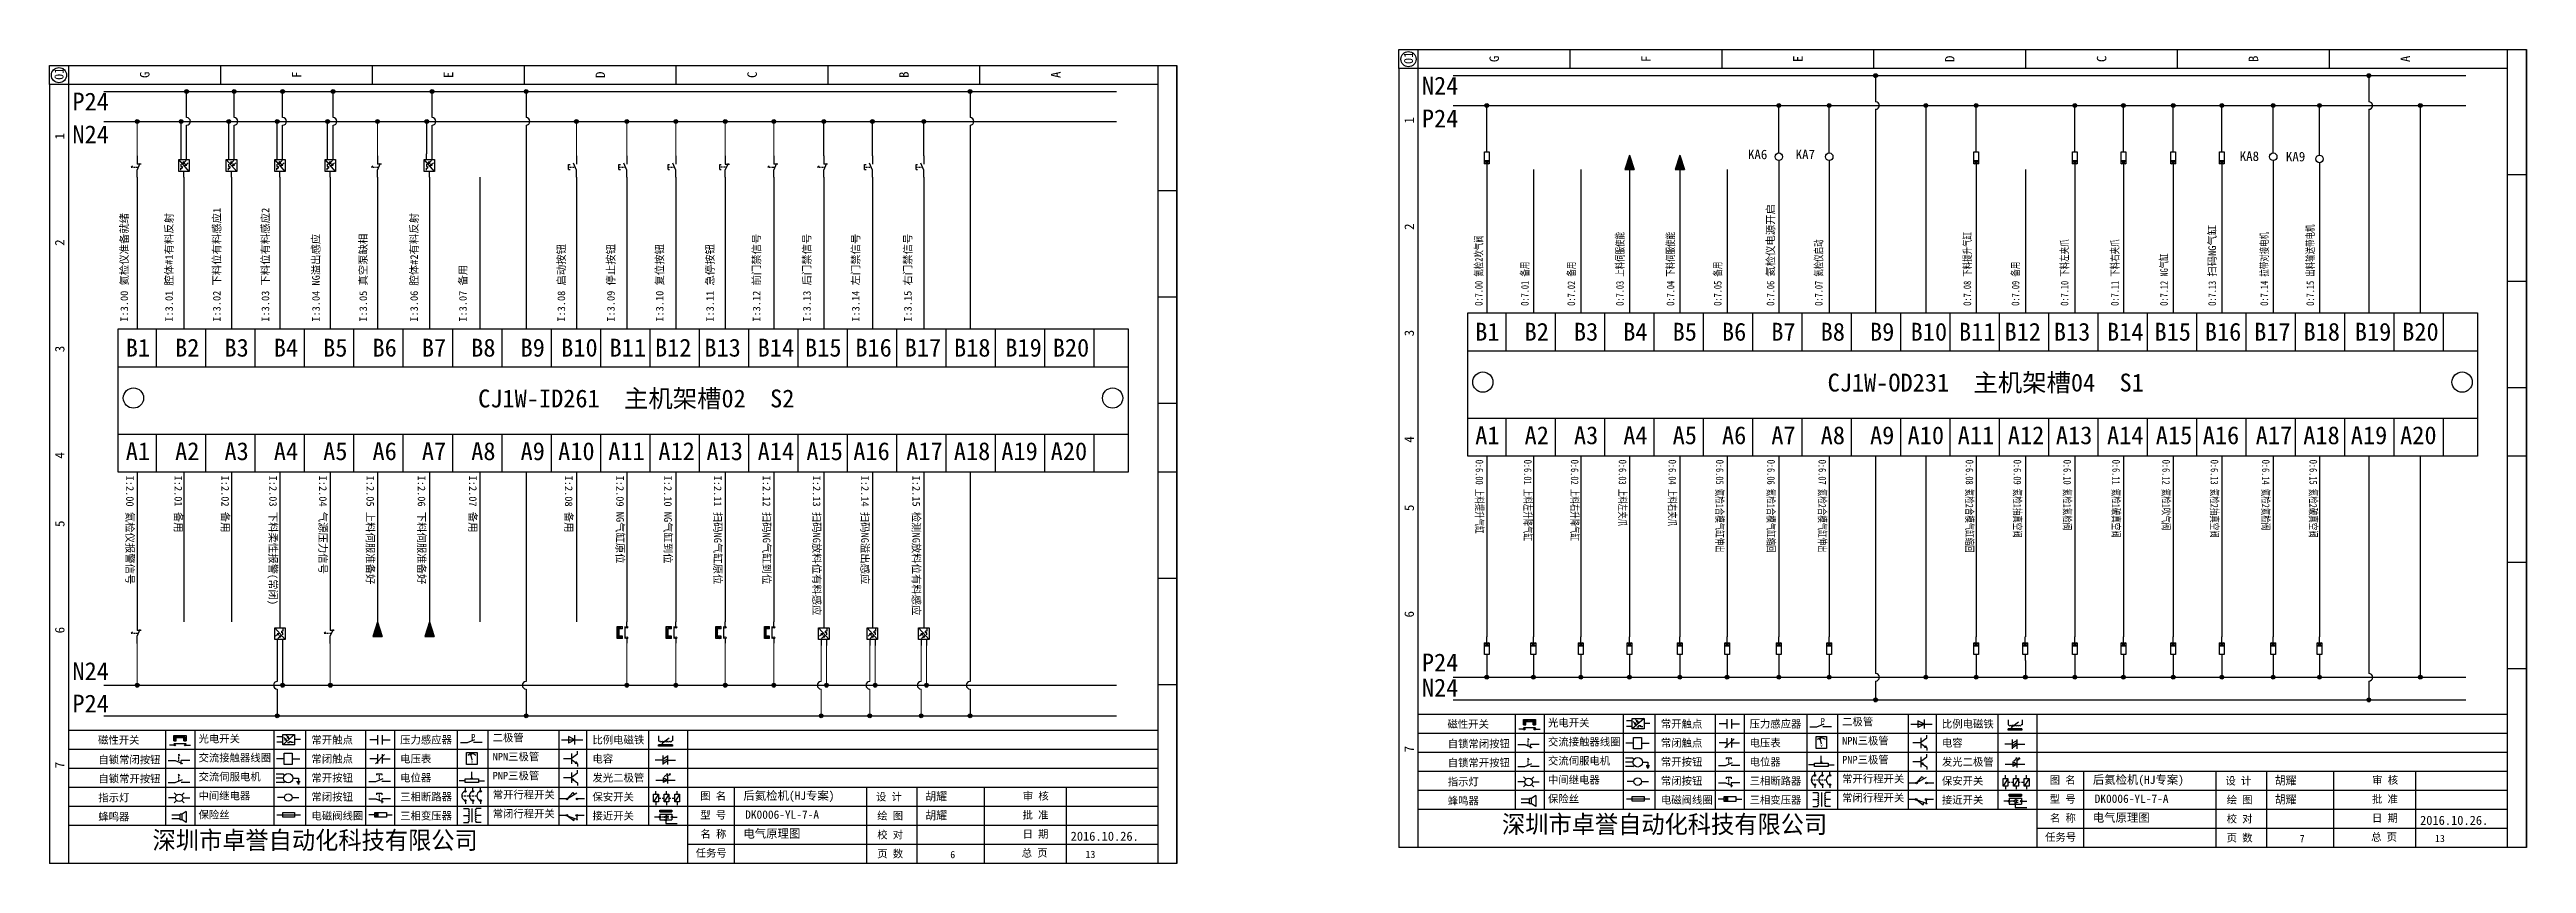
# Model space of a CAD drawing. Extents: x -5838 to -2107, y -921 to 708.
# Drawn here: x -4449 to -3796, y -531 to -316 of the extents above; entities that cross this region are included whole.
import ezdxf

# ---------------------------------------------------------------- set-up
doc = ezdxf.new("R2010")
doc.units = 0
doc.header["$MEASUREMENT"] = 0
doc.styles.add('宋', font='', dxfattribs={"width": 0.7})
doc.styles.add('汉字', font='')
doc.styles.get('宋').set_extended_font_data('SimSun')
doc.styles.get('汉字').set_extended_font_data('新宋体')

msp = doc.modelspace()

# ---------------------------------------------------------------- texts
at = {"linetype": 'ByBlock', "attachment_point": 1, "rotation": 90}
for s, insert, char_height, width in [('{\\fKaiTi_GB2312|b0|i0|c134|p0;01}', (-4091.82, -320.19), 2.4, 60.2542), ('{\\fKaiTi_GB2312|b0|i0|c134|p0;G}', (-4069.28, -319.68), 2.5, 5), ('{\\fKaiTi_GB2312|b0|i0|c134|p0;F}', (-4029.28, -319.68), 2.5, 5), ('{\\fKaiTi_GB2312|b0|i0|c134|p0;E}', (-3989.28, -319.68), 2.5, 5), ('{\\fKaiTi_GB2312|b0|i0|c134|p0;D}', (-3949.28, -319.68), 2.5, 5), ('{\\fKaiTi_GB2312|b0|i0|c134|p0;C}', (-3909.28, -319.68), 2.5, 5), ('{\\fKaiTi_GB2312|b0|i0|c134|p0;B}', (-3869.28, -319.68), 2.5, 5), ('{\\fKaiTi_GB2312|b0|i0|c134|p0;A}', (-3829.28, -319.68), 2.5, 5), ('{\\fKaiTi_GB2312|b0|i0|c134|p0;01}', (-4447.3, -324.38), 2.4, 60.2542), ('{\\fKaiTi_GB2312|b0|i0|c134|p0;G}', (-4424.76, -323.87), 2.5, 5), ('{\\fKaiTi_GB2312|b0|i0|c134|p0;F}', (-4384.76, -323.87), 2.5, 5), ('{\\fKaiTi_GB2312|b0|i0|c134|p0;E}', (-4344.76, -323.87), 2.5, 5), ('{\\fKaiTi_GB2312|b0|i0|c134|p0;D}', (-4304.76, -323.87), 2.5, 5), ('{\\fKaiTi_GB2312|b0|i0|c134|p0;C}', (-4264.76, -323.87), 2.5, 5), ('{\\fKaiTi_GB2312|b0|i0|c134|p0;B}', (-4224.76, -323.87), 2.5, 5), ('{\\fKaiTi_GB2312|b0|i0|c134|p0;A}', (-4184.76, -323.87), 2.5, 5), ('{\\fKaiTi_GB2312|b0|i0|c134|p49;1}', (-4447.16, -340.04), 2.5, 11.7517), ('{\\fKaiTi_GB2312|b0|i0|c134|p49;1}', (-4091.68, -335.85), 2.5, 11.7517), ('{\\fKaiTi_GB2312|b0|i0|c134|p49;2}', (-4091.68, -363.85), 2.5, 11.7517), ('{\\fKaiTi_GB2312|b0|i0|c134|p49;2}', (-4447.16, -368.04), 2.5, 11.7517), ('{\\fKaiTi_GB2312|b0|i0|c134|p49;3}', (-4091.68, -391.85), 2.5, 11.7517), ('{\\fKaiTi_GB2312|b0|i0|c134|p49;3}', (-4447.16, -396.04), 2.5, 11.7517), ('{\\fKaiTi_GB2312|b0|i0|c134|p49;4}', (-4447.16, -424.04), 2.5, 11.7517), ('{\\fKaiTi_GB2312|b0|i0|c134|p49;4}', (-4091.68, -419.85), 2.5, 11.7517), ('{\\fKaiTi_GB2312|b0|i0|c134|p49;5}', (-4091.68, -437.85), 2.5, 11.7517), ('{\\fKaiTi_GB2312|b0|i0|c134|p49;5}', (-4447.16, -442.04), 2.5, 11.7517), ('{\\fKaiTi_GB2312|b0|i0|c134|p49;6}', (-4447.16, -470.04), 2.5, 11.7517), ('{\\fKaiTi_GB2312|b0|i0|c134|p49;6}', (-4091.68, -465.85), 2.5, 11.7517), ('{\\fKaiTi_GB2312|b0|i0|c134|p49;7}', (-4091.68, -501.35), 2.5, 11.7517), ('{\\fKaiTi_GB2312|b0|i0|c134|p49;7}', (-4447.16, -505.54), 2.5, 11.7517)]:
    msp.add_mtext(s, dxfattribs=dict(at, insert=insert, char_height=char_height, width=width))
at = {"color": 0, "lineweight": -2, "attachment_point": 1}
for s, insert, char_height, width in [('N24', (-4087.08, -323.52), 4.706, 14.2731), ('P24', (-4442.56, -327.71), 4.706, 14.2731), ('P24', (-4087.08, -332.16), 4.706, 14.2731), ('N24', (-4442.56, -336.35), 4.706, 14.2731), ('B1', (-4073.03, -388.3), 4.706, 7.2035), ('B2', (-4060.03, -388.3), 4.706, 7.2035), ('B3', (-4047.03, -388.3), 4.706, 7.2035), ('B4', (-4034.03, -388.3), 4.706, 7.2035), ('B5', (-4021.03, -388.3), 4.706, 7.2035), ('B6', (-4008.03, -388.3), 4.706, 7.2035), ('B7', (-3995.03, -388.3), 4.706, 7.2035), ('B8', (-3982.03, -388.3), 4.706, 7.2035), ('B9', (-3969.03, -388.3), 4.706, 7.2035), ('B10', (-3958.33, -388.3), 4.706, 7.2035), ('B11', (-3945.59, -388.3), 4.706, 7.2035), ('B12', (-3933.61, -388.3), 4.706, 7.2035), ('B13', (-3920.61, -388.3), 4.706, 7.2035), ('B14', (-3906.59, -388.3), 4.706, 7.2035), ('B15', (-3894.1, -388.3), 4.706, 7.2035), ('B16', (-3880.84, -388.3), 4.706, 7.2035), ('B17', (-3867.84, -388.3), 4.706, 7.2035), ('B18', (-3854.84, -388.3), 4.706, 7.2035), ('B19', (-3841.33, -388.3), 4.706, 7.2035), ('B20', (-3828.84, -388.3), 4.706, 7.2035), ('B1', (-4428.51, -392.49), 4.706, 7.2035), ('B2', (-4415.51, -392.49), 4.706, 7.2035), ('B3', (-4402.51, -392.49), 4.706, 7.2035), ('B4', (-4389.51, -392.49), 4.706, 7.2035), ('B5', (-4376.51, -392.49), 4.706, 7.2035), ('B6', (-4363.51, -392.49), 4.706, 7.2035), ('B7', (-4350.51, -392.49), 4.706, 7.2035), ('B8', (-4337.51, -392.49), 4.706, 7.2035), ('B9', (-4324.51, -392.49), 4.706, 7.2035), ('B10', (-4313.81, -392.49), 4.706, 7.2035), ('B11', (-4301.06, -392.49), 4.706, 7.2035), ('B12', (-4289.09, -392.49), 4.706, 7.2035), ('B13', (-4276.09, -392.49), 4.706, 7.2035), ('B14', (-4262.06, -392.49), 4.706, 7.2035), ('B15', (-4249.57, -392.49), 4.706, 7.2035), ('B16', (-4236.32, -392.49), 4.706, 7.2035), ('B17', (-4223.32, -392.49), 4.706, 7.2035), ('B18', (-4210.32, -392.49), 4.706, 7.2035), ('B19', (-4196.81, -392.49), 4.706, 7.2035), ('B20', (-4184.32, -392.49), 4.706, 7.2035), ('CJ1W-OD231  {\\fSimSun|b0|i0|c134|p2;主机架槽}04  S1', (-3980.21, -401.68), 4.7064, 109.721), ('CJ1W-ID261  {\\fSimSun|b0|i0|c134|p2;主机架槽}02  S2', (-4335.68, -405.86), 4.7064, 110.2879), ('A1', (-4073.03, -415.54), 4.706, 7.2035), ('A2', (-4060.03, -415.54), 4.706, 7.2035), ('A3', (-4047.03, -415.54), 4.706, 7.2035), ('A4', (-4034.03, -415.54), 4.706, 7.2035), ('A5', (-4021.03, -415.54), 4.706, 7.2035), ('A6', (-4008.03, -415.54), 4.706, 7.2035), ('A7', (-3995.03, -415.54), 4.706, 7.2035), ('A8', (-3982.03, -415.54), 4.706, 7.2035), ('A9', (-3969.03, -415.54), 4.706, 7.2035), ('A10', (-3959.13, -415.54), 4.706, 7.2035), ('A11', (-3945.93, -415.54), 4.706, 7.2035), ('A12', (-3932.73, -415.54), 4.706, 7.2035), ('A13', (-3920.07, -415.54), 4.706, 7.2035), ('A14', (-3906.59, -415.54), 4.706, 7.2035), ('A15', (-3893.75, -415.54), 4.706, 7.2035), ('A16', (-3881.39, -415.54), 4.706, 7.2035), ('A17', (-3867.43, -415.54), 4.706, 7.2035), ('A18', (-3854.91, -415.54), 4.706, 7.2035), ('A19', (-3842.39, -415.54), 4.706, 7.2035), ('A20', (-3829.39, -415.54), 4.706, 7.2035), ('A1', (-4428.51, -419.73), 4.706, 7.2035), ('A2', (-4415.51, -419.73), 4.706, 7.2035), ('A3', (-4402.51, -419.73), 4.706, 7.2035), ('A4', (-4389.51, -419.73), 4.706, 7.2035), ('A5', (-4376.51, -419.73), 4.706, 7.2035), ('A6', (-4363.51, -419.73), 4.706, 7.2035), ('A7', (-4350.51, -419.73), 4.706, 7.2035), ('A8', (-4337.51, -419.73), 4.706, 7.2035), ('A9', (-4324.51, -419.73), 4.706, 7.2035), ('A10', (-4314.61, -419.73), 4.706, 7.2035), ('A11', (-4301.41, -419.73), 4.706, 7.2035), ('A12', (-4288.21, -419.73), 4.706, 7.2035), ('A13', (-4275.54, -419.73), 4.706, 7.2035), ('A14', (-4262.06, -419.73), 4.706, 7.2035), ('A15', (-4249.22, -419.73), 4.706, 7.2035), ('A16', (-4236.86, -419.73), 4.706, 7.2035), ('A17', (-4222.91, -419.73), 4.706, 7.2035), ('A18', (-4210.38, -419.73), 4.706, 7.2035), ('A19', (-4197.86, -419.73), 4.706, 7.2035), ('A20', (-4184.86, -419.73), 4.706, 7.2035), ('P24', (-4087.08, -475.34), 4.706, 14.2731), ('N24', (-4442.56, -477.62), 4.706, 14.2731), ('N24', (-4087.08, -481.96), 4.706, 14.2731), ('P24', (-4442.56, -486.15), 4.706, 14.2731), ('深圳市卓誉自动化科技有限公司', (-4421.45, -522.11), 4.7064, 96.1138), ('深圳市卓誉自动化科技有限公司', (-4065.98, -517.92), 4.7064, 96.1138)]:
    msp.add_mtext(s, dxfattribs=dict(at, insert=insert, char_height=char_height, width=width))
at = {"lineweight": -3, "ltscale": 0.5, "char_height": 2.5, "width": 3.9027, "attachment_point": 1}
for s, insert in [('KA6', (-4001.19, -342.73)), ('KA7', (-3988.63, -342.73)), ('KA8', (-3871.66, -343.19)), ('KA9', (-3859.48, -343.31))]:
    msp.add_mtext(s, dxfattribs=dict(at, insert=insert))
at = {"color": 0, "lineweight": -2, "char_height": 2, "width": 71.7944, "attachment_point": 1}
for s, insert, rotation in [('I:{\\fSimSun|b0|i0|c134|p2;\\C256;3.02 下料位有料感应\\Ftxt|c134;1}', (-4405.54, -388.01), 90), ('I:{\\fSimSun|b0|i0|c134|p2;\\C256;3.03 下料位有料感应\\Ftxt|c134;2}', (-4392.73, -388.01), 90), ('{\\C256;I:3.00 \\fNSimSun|b0|i0|c134|p49;氦检仪准备就绪}', (-4429.91, -388.01), 90), ('I:{\\fSimSun|b0|i0|c134|p2;\\C256;3.01 腔体#1有料反射}', (-4418.11, -388.01), 90), ('I:{\\fSimSun|b0|i0|c134|p2;\\C256;3.04 NG溢出感应}', (-4379.41, -388.01), 90), ('I:{\\fSimSun|b0|i0|c134|p2;\\C256;3.05 真空泵缺相}', (-4366.97, -388.01), 90), ('{\\C256;I:\\fSimSun|b0|i0|c134|p2;3.06 腔体#2有料反射}', (-4353.56, -388.01), 90), ('I:{\\fSimSun|b0|i0|c134|p2;\\C256;3.12 前门禁信号}', (-4263.35, -388.01), 90), ('I:{\\fSimSun|b0|i0|c134|p2;\\C256;3.13 后门禁信号}', (-4250.09, -388.01), 90), ('I:{\\fSimSun|b0|i0|c134|p2;\\C256;3.14 左门禁信号}', (-4237.23, -388.01), 90), ('I:{\\fSimSun|b0|i0|c134|p2;\\C256;3.15 右门禁信号}', (-4223.49, -388.01), 90), ('I:{\\fSimSun|b0|i0|c134|p2;\\C256;3.08 启动按钮}', (-4314.78, -388.01), 90), ('I:{\\fSimSun|b0|i0|c134|p2;\\C256;3.09 停止按钮}', (-4301.72, -388.01), 90), ('I:{\\fSimSun|b0|i0|c134|p2;\\C256;3.10 复位按钮}', (-4288.87, -388.01), 90), ('{\\C256;I:\\fSimSun|b0|i0|c134|p2;3.11 急停按钮}', (-4275.61, -388.01), 90), ('{\\C6;I:\\fSimSun|b0|i0|c134|p2;3.07 备用}', (-4340.7, -388.01), 90), ('{\\fSimSun|b0|i0|c134|p2;\\W0.7;\\C6;O:7.02 备用}', (-4048.72, -383.82), 90), ('{\\fSimSun|b0|i0|c134|p2;\\C256;I:2.00 氦检仪报警信号}', (-4426.4, -428.52), 270), ('{\\fSimSun|b0|i0|c134|p2;\\C6;I:2.01 备用}', (-4413.66, -428.52), 270), ('{\\fSimSun|b0|i0|c134|p2;\\C6;I:2.02 备用}', (-4401.31, -428.52), 270), ('{\\fSimSun|b0|i0|c134|p2;\\C256;I:2.03 下料柔性报警(常闭)}', (-4388.7, -428.52), 270), ('{\\fSimSun|b0|i0|c134|p2;\\C256;I:2.04 气源压力信号}', (-4375.57, -428.52), 270), ('{\\fSimSun|b0|i0|c134|p2;\\C256;I:2.05 上料伺服准备好}', (-4363.09, -428.52), 270), ('{\\fSimSun|b0|i0|c134|p2;\\C256;I:2.06 下料伺服准备好}', (-4349.58, -428.52), 270), ('{\\fSimSun|b0|i0|c134|p2;\\C6;I:2.07 备用}', (-4336.07, -428.52), 270), ('{\\fSimSun|b0|i0|c134|p2;\\C6;I:2.08 备用}', (-4310.8, -428.52), 270), ('{\\fSimSun|b0|i0|c134|p2;\\C256;I:2.09 \\fNSimSun|b0|i0|c134|p49;NG气缸\\fSimSun|b0|i0|c134|p2;原位}', (-4297.29, -428.52), 270), ('{\\fSimSun|b0|i0|c134|p2;\\C256;I:2.10 \\fNSimSun|b0|i0|c134|p49;NG气缸\\fSimSun|b0|i0|c134|p2;到位}', (-4284.68, -428.52), 270), ('{\\fSimSun|b0|i0|c134|p2;\\C256;I:2.11 扫码NG气缸原位}', (-4271.56, -428.52), 270), ('{\\C256;I:2.12 \\fSimSun|b0|i0|c134|p2;扫码NG气缸到位}', (-4258.69, -428.52), 270), ('{\\C256;I:2.13 \\fSimSun|b0|i0|c134|p2;扫码NG放料位有料感应}', (-4245.51, -428.52), 270), ('{\\C256;I:2.14 \\fSimSun|b0|i0|c134|p2;扫码NG溢出感应}', (-4232.78, -428.52), 270), ('{\\C256;I:2.15 \\fSimSun|b0|i0|c134|p2;检测NG放料位有料感应}', (-4219.27, -428.52), 270)]:
    msp.add_mtext(s, dxfattribs=dict(at, insert=insert, rotation=rotation))
at = {"color": 0, "lineweight": -2, "char_height": 2, "width": 71.7944, "attachment_point": 1, "style": '宋'}
for s, insert, rotation in [('{\\C256;O:7.06 \\fNSimSun|b0|i0|c134|p49;\\W1;氦检仪电源开启}', (-3996.23, -383.82), 90), ('{\\C256;O:7.13 \\fNSimSun|b0|i0|c134|p49;\\W1;扫码NG气缸}', (-3879.9, -383.82), 90), ('O:{\\C256;7.15 出料输送带电机}', (-3854.06, -383.82), 90), ('O:{\\C256;7.00 氦检2吹气阀}', (-4073.09, -383.82), 90), ('O:{\\C256;7.03 上料伺服使能}', (-4035.91, -383.82), 90), ('O:{\\C256;7.04 下料伺服使能}', (-4022.59, -383.82), 90), ('O:{\\C256;7.07 氦检仪启动}', (-3983.54, -383.82), 90), ('O:{\\C256;7.08 下料提升气缸}', (-3944.4, -383.82), 90), ('O:{\\C256;7.10 下料左夹爪}', (-3918.78, -383.82), 90), ('O:{\\C256;7.11 下料右夹爪}', (-3905.52, -383.82), 90), ('O:{\\C256;7.12 NG气缸}', (-3892.59, -383.82), 90), ('O:{\\C256;7.14 拉带对接电机}', (-3866.17, -383.82), 90), ('{\\C6;O:7.01 备用}', (-4060.95, -383.82), 90), ('{\\C6;O:7.05 备用}', (-4010.15, -383.82), 90), ('{\\C6;O:7.09 备用}', (-3931.71, -383.82), 90), ('O:{\\C256;6.00 上料提升气缸}', (-4070.92, -424.33), 270), ('O:{\\C256;6.01 上料左升降气缸}', (-4058.18, -424.33), 270), ('{\\C256;O:6.02 上料右升降气缸}', (-4045.83, -424.33), 270), ('{\\C256;O:6.03 上料左夹爪}', (-4033.22, -424.33), 270), ('{\\C256;O:6.04 上料右夹爪}', (-4020.1, -424.33), 270), ('{\\C256;O:6.05 氦检1合模气缸伸出}', (-4007.62, -424.33), 270), ('O:{\\C256;6.06 氦检1合模气缸缩回}', (-3994.11, -424.33), 270), ('O:{\\C256;6.07 氦检2合模气缸伸出}', (-3980.6, -424.33), 270), ('O:{\\C256;6.08 氦检2合模气缸缩回}', (-3941.82, -424.33), 270), ('O:{\\C256;6.09 氦检1抽真空阀}', (-3929.21, -424.33), 270), ('O:{\\C256;6.10 氦检1氦检阀}', (-3916.08, -424.33), 270), ('O:{\\C256;6.11 氦检1破真空阀}', (-3903.22, -424.33), 270), ('O:{\\C256;6.12 氦检1吹气阀}', (-3890.04, -424.33), 270), ('O:{\\C256;6.13 氦检2抽真空阀}', (-3877.3, -424.33), 270), ('O:{\\C256;6.14 氦检2氦检阀}', (-3863.79, -424.33), 270), ('O:{\\C256;6.15 氦检2破真空阀}', (-3851.27, -424.33), 270)]:
    msp.add_mtext(s, dxfattribs=dict(at, insert=insert, rotation=rotation))
at = {"char_height": 2, "attachment_point": 1, "style": '汉字'}
for s, insert in [('{\\fKaiTi_GB2312|b0|i0|c134|p49;磁性开关}', (-4080.34, -492.92)), ('{\\fKaiTi_GB2312|b0|i0|c134|p49;光电开关}', (-4053.86, -492.58)), ('{\\fKaiTi_GB2312|b0|i0|c134|p49;常开触点}', (-4024.11, -492.87)), ('{\\fKaiTi_GB2312|b0|i0|c134|p49;压力感应器}', (-4000.75, -492.86)), ('{\\fKaiTi_GB2312|b0|i0|c134|p49;二极管}', (-3976.38, -492.3)), ('{\\fKaiTi_GB2312|b0|i0|c134|p49;比例电磁铁}', (-3950.09, -492.87)), ('{\\fKaiTi_GB2312|b0|i0|c134|p49;磁性开关}', (-4435.81, -497.11)), ('{\\fKaiTi_GB2312|b0|i0|c134|p49;自锁常闭按钮}', (-4435.73, -502.27)), ('{\\fKaiTi_GB2312|b0|i0|c134|p49;光电开关}', (-4409.34, -496.77)), ('{\\fKaiTi_GB2312|b0|i0|c134|p49;交流接触器线圈}', (-4409.34, -501.77)), ('{\\fKaiTi_GB2312|b0|i0|c134|p49;常开触点}', (-4379.58, -497.06)), ('{\\fKaiTi_GB2312|b0|i0|c134|p49;常闭触点}', (-4379.58, -502.06)), ('{\\fKaiTi_GB2312|b0|i0|c134|p49;压力感应器}', (-4356.22, -497.05)), ('{\\fKaiTi_GB2312|b0|i0|c134|p49;电压表}', (-4356.22, -502.05)), ('{\\fKaiTi_GB2312|b0|i0|c134|p49;二极管}', (-4331.86, -496.49)), ('{\\fKaiTi_GB2312|b0|i0|c134|p49;NPN三极管}', (-4331.86, -501.49)), ('{\\fKaiTi_GB2312|b0|i0|c134|p49;比例电磁铁}', (-4305.57, -497.06)), ('{\\fKaiTi_GB2312|b0|i0|c134|p49;电容}', (-4305.57, -502.06)), ('{\\fKaiTi_GB2312|b0|i0|c134|p49;自锁常闭按钮}', (-4080.26, -498.08)), ('{\\fKaiTi_GB2312|b0|i0|c134|p49;交流接触器线圈}', (-4053.86, -497.58)), ('{\\fKaiTi_GB2312|b0|i0|c134|p49;交流伺服电机}', (-4053.86, -502.58)), ('{\\fKaiTi_GB2312|b0|i0|c134|p49;常闭触点}', (-4024.11, -497.87)), ('{\\fKaiTi_GB2312|b0|i0|c134|p49;电压表}', (-4000.75, -497.86)), ('{\\fKaiTi_GB2312|b0|i0|c134|p49;NPN三极管}', (-3976.38, -497.3)), ('{\\fKaiTi_GB2312|b0|i0|c134|p49;PNP三极管}', (-3976.38, -502.3)), ('{\\fKaiTi_GB2312|b0|i0|c134|p49;电容}', (-3950.09, -497.87)), ('{\\fKaiTi_GB2312|b0|i0|c134|p49;自锁常开按钮}', (-4435.73, -507.27)), ('{\\fKaiTi_GB2312|b0|i0|c134|p49;交流伺服电机}', (-4409.34, -506.77)), ('{\\fKaiTi_GB2312|b0|i0|c134|p49;常开按钮}', (-4379.58, -507.06)), ('{\\fKaiTi_GB2312|b0|i0|c134|p49;电位器}', (-4356.22, -507.05)), ('{\\fKaiTi_GB2312|b0|i0|c134|p49;PNP三极管}', (-4331.86, -506.49)), ('{\\fKaiTi_GB2312|b0|i0|c134|p49;发光二极管}', (-4305.57, -507.06)), ('{\\fKaiTi_GB2312|b0|i0|c134|p49;指示灯}', (-4080.26, -508.08)), ('{\\fKaiTi_GB2312|b0|i0|c134|p49;自锁常开按钮}', (-4080.26, -503.08)), ('{\\fKaiTi_GB2312|b0|i0|c134|p49;中间继电器}', (-4053.86, -507.58)), ('{\\fKaiTi_GB2312|b0|i0|c134|p49;常开按钮}', (-4024.11, -502.87)), ('{\\fKaiTi_GB2312|b0|i0|c134|p49;常闭按钮}', (-4024.11, -507.87)), ('{\\fKaiTi_GB2312|b0|i0|c134|p49;三相断路器}', (-4000.75, -507.86)), ('{\\fKaiTi_GB2312|b0|i0|c134|p49;电位器}', (-4000.75, -502.86)), ('{\\fKaiTi_GB2312|b0|i0|c134|p49;常开行程开关}', (-3976.38, -507.3)), ('{\\fKaiTi_GB2312|b0|i0|c134|p49;保安开关}', (-3950.09, -507.87)), ('{\\fKaiTi_GB2312|b0|i0|c134|p49;发光二极管}', (-3950.09, -502.87)), ('{\\fKaiTi_GB2312|b0|i0|c134|p0;图 名}', (-3921.69, -507.63)), ('{\\fKaiTi_GB2312|b0|i0|c134|p0;设 计}', (-3875.41, -507.85)), ('{\\fKaiTi_GB2312|b0|i0|c134|p0;审 核}', (-3836.73, -507.64)), ('{\\fKaiTi_GB2312|b0|i0|c134|p49;指示灯}', (-4435.73, -512.27)), ('{\\fKaiTi_GB2312|b0|i0|c134|p49;中间继电器}', (-4409.34, -511.77)), ('{\\fKaiTi_GB2312|b0|i0|c134|p49;常闭按钮}', (-4379.58, -512.06)), ('{\\fKaiTi_GB2312|b0|i0|c134|p49;三相断路器}', (-4356.22, -512.05)), ('{\\fKaiTi_GB2312|b0|i0|c134|p49;常开行程开关}', (-4331.86, -511.49)), ('{\\fKaiTi_GB2312|b0|i0|c134|p49;保安开关}', (-4305.57, -512.06)), ('{\\fKaiTi_GB2312|b0|i0|c134|p0;图 名}', (-4277.17, -511.82)), ('{\\fKaiTi_GB2312|b0|i0|c134|p0;设 计}', (-4230.88, -512.04)), ('{\\fKaiTi_GB2312|b0|i0|c134|p0;审 核}', (-4192.2, -511.83)), ('{\\fKaiTi_GB2312|b0|i0|c134|p49;蜂鸣器}', (-4080.26, -513.08)), ('{\\fKaiTi_GB2312|b0|i0|c134|p49;保险丝}', (-4053.86, -512.58)), ('{\\fKaiTi_GB2312|b0|i0|c134|p49;电磁阀线圈}', (-4024.11, -512.87)), ('{\\fKaiTi_GB2312|b0|i0|c134|p49;三相变压器}', (-4000.75, -512.86)), ('{\\fKaiTi_GB2312|b0|i0|c134|p49;常闭行程开关}', (-3976.38, -512.3)), ('{\\fKaiTi_GB2312|b0|i0|c134|p49;接近开关}', (-3950.09, -512.87)), ('{\\fKaiTi_GB2312|b0|i0|c134|p0;型 号}', (-3921.69, -512.63)), ('{\\fKaiTi_GB2312|b0|i0|c134|p0;绘 图}', (-3875.08, -512.85)), ('{\\fKaiTi_GB2312|b0|i0|c134|p0;批 准}', (-3836.8, -512.64)), ('{\\fKaiTi_GB2312|b0|i0|c134|p49;蜂鸣器}', (-4435.73, -517.27)), ('{\\fKaiTi_GB2312|b0|i0|c134|p49;保险丝}', (-4409.34, -516.77)), ('{\\fKaiTi_GB2312|b0|i0|c134|p49;电磁阀线圈}', (-4379.58, -517.06)), ('{\\fKaiTi_GB2312|b0|i0|c134|p49;三相变压器}', (-4356.22, -517.05)), ('{\\fKaiTi_GB2312|b0|i0|c134|p49;常闭行程开关}', (-4331.86, -516.49)), ('{\\fKaiTi_GB2312|b0|i0|c134|p49;接近开关}', (-4305.57, -517.06)), ('{\\fKaiTi_GB2312|b0|i0|c134|p0;型 号}', (-4277.17, -516.82)), ('{\\fKaiTi_GB2312|b0|i0|c134|p0;名 称}', (-4277.12, -521.82)), ('{\\fKaiTi_GB2312|b0|i0|c134|p0;绘 图}', (-4230.55, -517.04)), ('{\\fKaiTi_GB2312|b0|i0|c134|p0;校 对}', (-4230.55, -522.04)), ('{\\fKaiTi_GB2312|b0|i0|c134|p0;批 准}', (-4192.27, -516.83)), ('{\\fKaiTi_GB2312|b0|i0|c134|p0;日 期}', (-4192.27, -521.83)), ('{\\fKaiTi_GB2312|b0|i0|c134|p0;名 称}', (-3921.64, -517.63)), ('{\\fKaiTi_GB2312|b0|i0|c134|p0;校 对}', (-3875.08, -517.85)), ('{\\fKaiTi_GB2312|b0|i0|c134|p0;日 期}', (-3836.8, -517.64)), ('{\\fKaiTi_GB2312|b0|i0|c134|p0;任务号}', (-4278.39, -526.83)), ('{\\fKaiTi_GB2312|b0|i0|c134|p0;页 数}', (-4230.55, -527.04)), ('{\\fKaiTi_GB2312|b0|i0|c134|p0;总 页}', (-4192.5, -526.83)), ('{\\fKaiTi_GB2312|b0|i0|c134|p0;任务号}', (-3922.91, -522.64)), ('{\\fKaiTi_GB2312|b0|i0|c134|p0;页 数}', (-3875.08, -522.85)), ('{\\fKaiTi_GB2312|b0|i0|c134|p0;总 页}', (-3837.03, -522.64))]:
    msp.add_mtext(s, dxfattribs=dict(at, insert=insert))
at = {"char_height": 2.2, "width": 75.3177, "attachment_point": 1, "style": '汉字'}
for s, insert in [('后氦检机(HJ专案)', (-3910.34, -507.45)), ('后氦检机(HJ专案)', (-4265.82, -511.64)), ('{\\fKaiTi_GB2312|b0|i0|c134|p49;DK0006-YL-7-A}', (-3909.86, -512.45)), ('{\\fKaiTi_GB2312|b0|i0|c134|p49;DK0006-YL-7-A}', (-4265.34, -516.64))]:
    msp.add_mtext(s, dxfattribs=dict(at, insert=insert))
at = {"attachment_point": 1}
for s, insert, char_height, width in [('胡耀', (-3862.41, -507.64), 2.2, 75.3177), ('胡耀', (-4217.89, -511.83), 2.2, 75.3177), ('胡耀', (-3862.41, -512.64), 2.2, 75.3177), ('{\\fKaiTi_GB2312|b0|i0|c134|p49;电气原理图}', (-4265.82, -521.63), 2.2, 75.3177), ('胡耀', (-4217.89, -516.83), 2.2, 75.3177), ('{\\fKaiTi_GB2312|b0|i0|c134|p49;电气原理图}', (-3910.35, -517.44), 2.2, 75.3177), ('{\\fKaiTi_GB2312|b0|i0|c134|p49;2016.10.26.}', (-3824.14, -518.03), 2.4, 60.2542), ('{\\fKaiTi_GB2312|b0|i0|c134|p49;6}', (-4211.32, -527.28), 1.92, 75.3177), ('{\\fKaiTi_GB2312|b0|i0|c134|p49;2016.10.26.}', (-4179.61, -522.22), 2.4, 60.2542), ('{\\fKaiTi_GB2312|b0|i0|c134|p49;13}', (-4175.7, -527.23), 1.92, 75.3177), ('{\\fKaiTi_GB2312|b0|i0|c134|p49;7}', (-3855.85, -523.09), 1.92, 75.3177), ('{\\fKaiTi_GB2312|b0|i0|c134|p49;13}', (-3820.22, -523.04), 1.92, 75.3177)]:
    msp.add_mtext(s, dxfattribs=dict(at, insert=insert, char_height=char_height, width=width))

# ---------------------------------------------------------------- blocks, each defined once
blk = doc.blocks.new('磁性开关')
at = {"linetype": 'ByBlock'}
h = blk.add_hatch(dxfattribs=at)
h.set_pattern_fill('ANSI31', color=256, scale=0.1, style=0)
h.set_pattern_definition([(45, (0, 0), (-0.224506403, 0.224506403), [])])
h.paths.add_polyline_path([(-1907.69, -775.29), (-1910.88, -775.29), (-1910.88, -776.69), (-1910.25, -776.69), (-1910.25, -775.79), (-1908.31, -775.79), (-1908.31, -776.69), (-1907.69, -776.69)])
for p, q in [((-1910.88, -776.69), (-1910.88, -775.29)), ((-1910.88, -775.29), (-1907.69, -775.29)), ((-1910.25, -776.69), (-1910.25, -775.79)), ((-1910.25, -775.79), (-1908.31, -775.79)), ((-1908.31, -776.69), (-1908.31, -775.79)), ((-1907.69, -775.29), (-1907.69, -776.69)), ((-1910.91, -777.81), (-1912.09, -777.81)), ((-1910.88, -776.69), (-1910.25, -776.69)), ((-1910.88, -777.39), (-1907.69, -777.39)), ((-1908.31, -776.69), (-1907.69, -776.69)), ((-1907.66, -777.81), (-1906.48, -777.81))]:
    blk.add_line(p, q, dxfattribs=at)
for centre in [(-1910.68, -777.81), (-1907.88, -777.81)]:
    blk.add_circle(centre, 0.225, dxfattribs=at)
blk = doc.blocks.new('*U101')
at = {"linetype": 'ByBlock'}
for p, q in [((-1911.92, -782.07), (-1910.06, -782.07)), ((-1910.06, -782.07), (-1908.18, -782.88)), ((-1909.23, -780.45), (-1909.23, -780.67)), ((-1909.23, -780.45), (-1908.92, -780.84)), ((-1909.23, -780.84), (-1909.23, -781.05)), ((-1909.23, -781.23), (-1909.23, -781.44)), ((-1909.23, -781.61), (-1909.23, -781.83)), ((-1909.23, -782), (-1909.23, -782.21)), ((-1909.23, -782.38), (-1909.23, -782.43)), ((-1908.52, -783.07), (-1908.52, -782.07)), ((-1906.25, -782.07), (-1908.52, -782.07))]:
    blk.add_line(p, q, dxfattribs=at)
blk = doc.blocks.new('*U102')
at = {"linetype": 'ByBlock'}
for p, q in [((-1911.92, -792.89), (-1910.06, -792.89)), ((-1910.06, -792.89), (-1908.18, -792.08)), ((-1908.88, -791.17), (-1909.23, -790.71)), ((-1909.23, -790.71), (-1909.23, -790.92)), ((-1909.23, -791.09), (-1909.23, -791.31)), ((-1909.23, -791.48), (-1909.23, -791.69)), ((-1909.23, -791.86), (-1909.23, -792.08)), ((-1909.23, -792.25), (-1909.23, -792.47)), ((-1906.25, -792.89), (-1908.52, -792.89))]:
    blk.add_line(p, q, dxfattribs=at)
blk = doc.blocks.new('蜂鸣器')
at = {"linetype": 'ByBlock'}
for p, q in [((-1907.17, -795.53), (-1908.25, -796.26)), ((-1907.17, -795.53), (-1907.17, -798.41)), ((-1908.8, -796.48), (-1911.01, -796.48)), ((-1908.8, -797.46), (-1911.01, -797.46)), ((-1908.25, -796.26), (-1908.8, -796.26)), ((-1908.8, -797.68), (-1908.8, -796.26)), ((-1908.25, -797.68), (-1908.8, -797.68)), ((-1908.25, -797.68), (-1908.25, -796.26)), ((-1907.17, -798.41), (-1908.25, -797.68))]:
    blk.add_line(p, q, dxfattribs=at)
blk = doc.blocks.new('指示灯')
at = {"linetype": 'ByBlock'}
for p, q in [((-1854.62, -775.59), (-1853.97, -776.23)), ((-1851.9, -775.59), (-1852.54, -776.23)), ((-1854.25, -776.92), (-1856.06, -776.92)), ((-1854.62, -778.25), (-1853.97, -777.61)), ((-1851.9, -778.25), (-1852.54, -777.61)), ((-1852.26, -776.92), (-1850.45, -776.92))]:
    blk.add_line(p, q, dxfattribs=at)
blk.add_circle((-1853.26, -776.92), 0.992, dxfattribs=at)
blk = doc.blocks.new('光电开关')
at = {"linetype": 'ByBlock'}
h = blk.add_hatch(dxfattribs=at)
h.set_pattern_fill('ANSI31', color=256, scale=0.01, style=0)
h.set_pattern_definition([(45, (0.172267, 0), (-0.0224506403, 0.0224506403), [])])
h.paths.add_polyline_path([(-1882.44, -776.34), (-1882.5, -775.91), (-1882.68, -776.07)])
h.paths.add_polyline_path([(-1882.44, -776.34), (-1882.68, -776.07), (-1882.86, -776.23)])
h.paths.add_polyline_path([(-1883.11, -776.45), (-1883.29, -776.61), (-1883.05, -776.88)])
h.paths.add_polyline_path([(-1883.29, -776.61), (-1883.47, -776.77), (-1883.05, -776.88)])
for p, q in [((-1884.01, -775.96), (-1885.56, -775.96)), ((-1880.91, -775.3), (-1884.01, -778.05)), ((-1883.75, -776.09), (-1883.05, -776.88)), ((-1883.14, -775.55), (-1882.44, -776.34)), ((-1882.5, -775.91), (-1882.86, -776.23)), ((-1882.44, -776.34), (-1882.86, -776.23)), ((-1882.44, -776.34), (-1882.5, -775.91)), ((-1884.01, -777.39), (-1885.56, -777.39)), ((-1883.11, -776.45), (-1883.47, -776.77)), ((-1883.05, -776.88), (-1883.47, -776.77)), ((-1883.05, -776.88), (-1883.11, -776.45)), ((-1882.78, -777.47), (-1882.23, -777.47)), ((-1882.23, -777.47), (-1882.23, -777.14)), ((-1882.23, -777.14), (-1881.78, -777.14)), ((-1881.78, -777.47), (-1881.78, -777.14)), ((-1881.23, -777.47), (-1881.78, -777.47)), ((-1879.37, -776.67), (-1880.91, -776.67))]:
    blk.add_line(p, q, dxfattribs=at)
blk.add_lwpolyline([(-1884.01, -775.3), (-1880.91, -775.3), (-1880.91, -778.05), (-1884.01, -778.05)], close=True, dxfattribs=at)
blk = doc.blocks.new('交流接触器线圈')
at = {"linetype": 'ByBlock'}
for p, q in [((-1880.82, -781.77), (-1882.87, -781.77)), ((-1878.72, -781.77), (-1876.67, -781.77))]:
    blk.add_line(p, q, dxfattribs=at)
blk.add_lwpolyline([(-1880.82, -780.28), (-1878.72, -780.28), (-1878.72, -783.26), (-1880.82, -783.26)], close=True, dxfattribs=at)
blk = doc.blocks.new('交流伺服电机')
at = {"linetype": 'ByBlock'}
for p, q in [((-1880.97, -785.75), (-1882.94, -785.75)), ((-1880.97, -786.85), (-1882.94, -786.85)), ((-1880.97, -787.94), (-1882.94, -787.94)), ((-1880.97, -785.75), (-1880.65, -786.03)), ((-1880.97, -787.94), (-1880.65, -787.67)), ((-1878.49, -786.85), (-1877.07, -786.85)), ((-1877.54, -787.72), (-1876.59, -787.72)), ((-1877.38, -788.01), (-1876.75, -788.01)), ((-1877.23, -788.29), (-1876.9, -788.29)), ((-1877.07, -786.85), (-1877.07, -787.72))]:
    blk.add_line(p, q, dxfattribs=at)
blk.add_circle((-1879.73, -786.85), 1.24, dxfattribs=at)
blk = doc.blocks.new('中间继电器')
at = {"linetype": 'ByBlock'}
for p, q in [((-1880.72, -791.92), (-1882.54, -791.92)), ((-1878.74, -791.92), (-1876.92, -791.92))]:
    blk.add_line(p, q, dxfattribs=at)
blk.add_circle((-1879.73, -791.92), 0.992, dxfattribs=at)
blk = doc.blocks.new('保险丝')
at = {"linetype": 'ByBlock'}
blk.add_line((-1882.72, -796.49), (-1876.55, -796.49), dxfattribs=at)
blk.add_lwpolyline([(-1881.2, -795.86), (-1878.06, -795.86), (-1878.06, -797.12), (-1881.2, -797.12)], close=True, dxfattribs=at)
blk = doc.blocks.new('常开按钮')
at = {"linetype": 'ByBlock'}
for p, q in [((-1911.92, -787.73), (-1910.06, -787.73)), ((-1910.06, -787.73), (-1908.18, -786.93)), ((-1909.9, -785.68), (-1908.56, -785.68)), ((-1909.9, -785.68), (-1909.9, -786.07)), ((-1909.23, -785.68), (-1909.23, -785.89)), ((-1909.23, -786.06), (-1909.23, -786.28)), ((-1909.23, -786.45), (-1909.23, -786.67)), ((-1909.23, -786.84), (-1909.23, -787.05)), ((-1909.23, -787.22), (-1909.23, -787.38)), ((-1908.56, -785.68), (-1908.56, -786.07)), ((-1906.25, -787.73), (-1908.52, -787.73))]:
    blk.add_line(p, q, dxfattribs=at)
blk = doc.blocks.new('常开触点')
at = {"linetype": 'ByBlock'}
for p, q in [((-1853.82, -781.77), (-1855.88, -781.77)), ((-1853.82, -782.99), (-1853.82, -780.56)), ((-1852.6, -782.99), (-1852.6, -780.56)), ((-1852.6, -781.77), (-1850.55, -781.77))]:
    blk.add_line(p, q, dxfattribs=at)
blk = doc.blocks.new('常闭触点')
at = {"linetype": 'ByBlock'}
for p, q in [((-1853.82, -786.77), (-1855.88, -786.77)), ((-1852.01, -785.66), (-1854.43, -788.1)), ((-1853.82, -787.99), (-1853.82, -785.56)), ((-1852.6, -787.99), (-1852.6, -785.56)), ((-1852.6, -786.77), (-1850.55, -786.77))]:
    blk.add_line(p, q, dxfattribs=at)
blk = doc.blocks.new('常闭按钮')
at = {"linetype": 'ByBlock'}
for p, q in [((-1856.13, -792.28), (-1854.28, -792.28)), ((-1854.28, -792.28), (-1852.4, -793.09)), ((-1854.11, -790.83), (-1852.77, -790.83)), ((-1854.11, -790.83), (-1854.11, -791.22)), ((-1853.44, -790.83), (-1853.44, -791.04)), ((-1853.44, -791.21), (-1853.44, -791.43)), ((-1853.44, -791.6), (-1853.44, -791.82)), ((-1853.44, -791.99), (-1853.44, -792.2)), ((-1853.44, -792.37), (-1853.44, -792.53)), ((-1852.77, -790.83), (-1852.77, -791.22)), ((-1850.47, -792.28), (-1852.73, -792.28)), ((-1852.73, -792.28), (-1852.73, -793.43))]:
    blk.add_line(p, q, dxfattribs=at)
blk = doc.blocks.new('电磁阀线圈')
at = {"linetype": 'ByBlock'}
for p, q in [((-1854.61, -795.92), (-1853.75, -797.16)), ((-1853.75, -795.92), (-1854.61, -797.16)), ((-1853.75, -795.92), (-1853.75, -797.16)), ((-1854.61, -796.54), (-1856.17, -796.54)), ((-1851.53, -796.54), (-1849.97, -796.54))]:
    blk.add_line(p, q, dxfattribs=at)
blk.add_lwpolyline([(-1854.61, -795.92), (-1851.53, -795.92), (-1851.53, -797.16), (-1854.61, -797.16)], close=True, dxfattribs=at)
blk = doc.blocks.new('电压表')
at = {"linetype": 'ByBlock'}
for p, q in [((-1814.84, -780.75), (-1814.91, -781.13)), ((-1814.6, -781.05), (-1814.91, -781.13)), ((-1814.84, -780.75), (-1814.46, -782.26)), ((-1814.84, -780.75), (-1814.6, -781.05))]:
    blk.add_line(p, q, dxfattribs=at)
blk.add_lwpolyline([(-1815.84, -780.34), (-1813.07, -780.34), (-1813.07, -783.49), (-1815.84, -783.49)], close=True, dxfattribs=at)
blk.add_arc((-1814.46, -782.26), 1.56, 46.83135, 133.16865, dxfattribs=at)
at = {"linetype": 'ByBlock', "insert": (-1814.7, -782.39), "char_height": 0.75, "width": 0.6768, "attachment_point": 1}
blk.add_mtext('V', dxfattribs=at)
blk = doc.blocks.new('电位器')
at = {"linetype": 'ByBlock'}
for p, q in [((-1816.21, -787.75), (-1817.79, -787.75)), ((-1814.45, -787.3), (-1814.62, -786.96)), ((-1814.62, -786.96), (-1814.27, -786.96)), ((-1814.45, -787.3), (-1814.45, -785.39)), ((-1814.45, -787.3), (-1814.27, -786.96)), ((-1812.68, -787.75), (-1811.1, -787.75))]:
    blk.add_line(p, q, dxfattribs=at)
blk.add_lwpolyline([(-1816.21, -787.3), (-1812.68, -787.3), (-1812.68, -788.2), (-1816.21, -788.2)], close=True, dxfattribs=at)
blk = doc.blocks.new('三相断路器')
at = {"linetype": 'ByBlock'}
for p, q in [((-1817.14, -791.74), (-1816.72, -791.74)), ((-1816.45, -791.74), (-1816.03, -791.74)), ((-1816.17, -790.33), (-1816.17, -789.7)), ((-1816.17, -793.19), (-1816.17, -793.83)), ((-1815.76, -791.74), (-1815.34, -791.74)), ((-1815.07, -791.74), (-1814.65, -791.74)), ((-1814.38, -791.74), (-1813.96, -791.74)), ((-1814.17, -790.33), (-1814.17, -789.7)), ((-1814.17, -793.19), (-1814.17, -793.83)), ((-1813.69, -791.74), (-1813.27, -791.74)), ((-1812.18, -790.33), (-1812.18, -789.7)), ((-1812.18, -793.19), (-1812.18, -793.83))]:
    blk.add_line(p, q, dxfattribs=at)
for centre in [(-1816.17, -790.55), (-1816.17, -792.98), (-1814.17, -790.55), (-1814.17, -792.98), (-1812.18, -790.55), (-1812.18, -792.98)]:
    blk.add_circle(centre, 0.219, dxfattribs=at)
for centre in [(-1815.81, -791.74), (-1813.82, -791.74), (-1811.83, -791.74)]:
    blk.add_arc(centre, 1.32, 115.57905, 244.42095, dxfattribs=at)
blk = doc.blocks.new('三相变压器')
at = {"linetype": 'ByBlock'}
for p, q in [((-1816.69, -795.03), (-1815.37, -795.03)), ((-1815.37, -795.03), (-1815.37, -795.24)), ((-1814.34, -798.7), (-1814.34, -795.04)), ((-1812, -795.03), (-1813.32, -795.03)), ((-1813.32, -795.03), (-1813.32, -795.24)), ((-1816.69, -796.87), (-1815.37, -796.87)), ((-1816.69, -798.71), (-1815.37, -798.71)), ((-1815.37, -798.71), (-1815.37, -798.5)), ((-1812, -796.87), (-1813.32, -796.87)), ((-1813.32, -798.71), (-1813.32, -798.5)), ((-1812, -798.71), (-1813.32, -798.71))]:
    blk.add_line(p, q, dxfattribs=at)
for centre, start, end in [((-1815.37, -795.51), 270, 90), ((-1815.37, -796.06), 270, 90), ((-1813.32, -795.51), 90, 270), ((-1813.32, -796.06), 90, 270), ((-1815.37, -796.6), 270, 90), ((-1815.37, -797.14), 270, 90), ((-1815.37, -797.68), 270, 90), ((-1815.37, -798.23), 270, 90), ((-1813.32, -796.6), 90, 270), ((-1813.32, -797.14), 90, 270), ((-1813.32, -797.68), 90, 270), ((-1813.32, -798.23), 90, 270)]:
    blk.add_arc(centre, 0.271, start, end, dxfattribs=at)
blk = doc.blocks.new('压力感应器')
at = {"linetype": 'ByBlock'}
for p, q in [((-1817.44, -777.73), (-1815.59, -777.73)), ((-1815.59, -777.73), (-1813.71, -776.93)), ((-1811.78, -777.73), (-1814.05, -777.73))]:
    blk.add_line(p, q, dxfattribs=at)
at = {"linetype": 'ByBlock', "insert": (-1814.65, -775.48), "char_height": 1.68, "width": 1.2242, "attachment_point": 1}
blk.add_mtext('{\\fNSimSun|b0|i0|c134|p49;P}', dxfattribs=at)
blk = doc.blocks.new('二极管')
at = {"linetype": 'ByBlock'}
for p, q in [((-1783.97, -776.77), (-1785.69, -775.9)), ((-1785.69, -775.9), (-1785.69, -777.65)), ((-1783.97, -777.99), (-1783.97, -775.56)), ((-1787.52, -776.77), (-1781.92, -776.77)), ((-1783.97, -776.77), (-1785.69, -777.65))]:
    blk.add_line(p, q, dxfattribs=at)
blk = doc.blocks.new('NPN三极管')
at = {"linetype": 'ByBlock'}
for p, q in [((-1785.73, -781.97), (-1787.81, -781.97)), ((-1785.73, -780.61), (-1785.73, -783.32)), ((-1785.73, -781.82), (-1784.15, -780.66)), ((-1785.73, -782.11), (-1784.15, -783.27)), ((-1784.41, -782.73), (-1784.74, -783.18)), ((-1784.15, -783.27), (-1784.41, -782.73)), ((-1784.15, -780.66), (-1784.15, -779.98)), ((-1784.15, -783.27), (-1784.74, -783.18)), ((-1784.15, -783.27), (-1784.15, -783.96))]:
    blk.add_line(p, q, dxfattribs=at)
blk = doc.blocks.new('PNP三极管')
at = {"linetype": 'ByBlock'}
for p, q in [((-1784.9, -786.74), (-1786.98, -786.74)), ((-1784.9, -785.38), (-1784.9, -788.09)), ((-1784.9, -786.59), (-1783.32, -785.43)), ((-1784.9, -786.88), (-1783.32, -788.04)), ((-1784.9, -786.88), (-1784.31, -786.97)), ((-1784.9, -786.88), (-1784.64, -787.42)), ((-1784.31, -786.97), (-1784.64, -787.42)), ((-1783.32, -785.43), (-1783.32, -784.75)), ((-1783.32, -788.04), (-1783.32, -788.73))]:
    blk.add_line(p, q, dxfattribs=at)
blk = doc.blocks.new('常开行程开关')
at = {"linetype": 'ByBlock'}
for p, q in [((-1786.29, -792.3), (-1788.01, -792.3)), ((-1785.89, -792.17), (-1784.52, -790.62)), ((-1785.89, -792.17), (-1783.43, -790.72)), ((-1784.52, -790.62), (-1784.19, -791.17)), ((-1781.48, -792.3), (-1783.21, -792.3))]:
    blk.add_line(p, q, dxfattribs=at)
for centre in [(-1786.07, -792.3), (-1783.42, -792.3)]:
    blk.add_circle(centre, 0.219, dxfattribs=at)
blk = doc.blocks.new('常闭行程开关')
at = {"linetype": 'ByBlock'}
for p, q in [((-1786.34, -796.62), (-1788.07, -796.62)), ((-1785.93, -796.72), (-1783.25, -797.7)), ((-1785.93, -796.72), (-1784.3, -798)), ((-1784.3, -798), (-1784.08, -797.4)), ((-1783.48, -796.84), (-1783.48, -797.85)), ((-1781.54, -796.62), (-1783.26, -796.62))]:
    blk.add_line(p, q, dxfattribs=at)
for centre in [(-1786.12, -796.62), (-1783.48, -796.62)]:
    blk.add_circle(centre, 0.219, dxfattribs=at)
blk = doc.blocks.new('电容')
at = {"linetype": 'ByBlock'}
for p, q in [((-1756.08, -781.77), (-1758.13, -781.77)), ((-1756.08, -782.99), (-1756.08, -780.56)), ((-1754.86, -780.79), (-1756.08, -781.55)), ((-1754.86, -781.44), (-1756.08, -782.2)), ((-1754.86, -781.99), (-1756.08, -782.75)), ((-1754.86, -782.99), (-1754.86, -780.56)), ((-1754.86, -781.77), (-1752.81, -781.77))]:
    blk.add_line(p, q, dxfattribs=at)
blk = doc.blocks.new('发光二极管')
at = {"linetype": 'ByBlock'}
for p, q in [((-1758.01, -786.77), (-1752.89, -786.77)), ((-1754.84, -786.77), (-1756.04, -786.16)), ((-1756.04, -786.16), (-1756.04, -787.39)), ((-1754.84, -786.77), (-1756.04, -787.39)), ((-1755.78, -785.92), (-1754.89, -785.14)), ((-1754.89, -785.14), (-1755.2, -785.22)), ((-1755.2, -785.22), (-1755.01, -785.43)), ((-1755.08, -785.92), (-1754.18, -785.14)), ((-1754.89, -785.14), (-1755.01, -785.43)), ((-1754.84, -787.63), (-1754.84, -785.92)), ((-1754.18, -785.14), (-1754.49, -785.22)), ((-1754.49, -785.22), (-1754.31, -785.43)), ((-1754.18, -785.14), (-1754.31, -785.43))]:
    blk.add_line(p, q, dxfattribs=at)
blk = doc.blocks.new('比例电磁阀')
at = {"linetype": 'ByBlock'}
for p, q in [((-1757.26, -775.38), (-1757.26, -776.71)), ((-1754.5, -775.98), (-1756.35, -777.44)), ((-1753.58, -775.38), (-1753.58, -776.71)), ((-1757.26, -776.71), (-1757.05, -776.71)), ((-1753.6, -777.73), (-1757.25, -777.73)), ((-1757.25, -778.13), (-1757.25, -777.73)), ((-1753.6, -778.13), (-1757.25, -778.13)), ((-1756.35, -777.44), (-1756.25, -777.25)), ((-1756.35, -777.44), (-1756.15, -777.38)), ((-1756.15, -777.38), (-1756.25, -777.25)), ((-1753.58, -776.71), (-1753.8, -776.71)), ((-1753.6, -777.73), (-1753.6, -778.13))]:
    blk.add_line(p, q, dxfattribs=at)
for centre in [(-1756.78, -776.71), (-1756.24, -776.71), (-1755.7, -776.71), (-1755.15, -776.71), (-1754.61, -776.71), (-1754.07, -776.71)]:
    blk.add_arc(centre, 0.271, 180, 0, dxfattribs=at)
blk = doc.blocks.new('保安开关')
at = {"linetype": 'ByBlock'}
for p, q in [((-1757.33, -790.79), (-1758.6, -792.81)), ((-1757.96, -790.79), (-1757.96, -789.97)), ((-1757.96, -792.81), (-1757.96, -793.62)), ((-1757.33, -791.8), (-1756.72, -791.8)), ((-1756.35, -791.8), (-1755.89, -791.8)), ((-1754.54, -790.79), (-1755.81, -792.81)), ((-1755.17, -790.79), (-1755.17, -789.97)), ((-1755.17, -792.81), (-1755.17, -793.62)), ((-1754.52, -791.8), (-1754.06, -791.8)), ((-1753.69, -791.8), (-1753.08, -791.8)), ((-1751.75, -790.79), (-1753.02, -792.81)), ((-1752.39, -790.79), (-1752.39, -789.97)), ((-1752.39, -792.81), (-1752.39, -793.62))]:
    blk.add_line(p, q, dxfattribs=at)
for points in [[(-1758.6, -790.79), (-1757.33, -790.79), (-1757.33, -792.81), (-1758.6, -792.81)], [(-1755.81, -790.79), (-1754.54, -790.79), (-1754.54, -792.81), (-1755.81, -792.81)], [(-1753.02, -790.79), (-1751.75, -790.79), (-1751.75, -792.81), (-1753.02, -792.81)]]:
    blk.add_lwpolyline(points, close=True, dxfattribs=at)
blk = doc.blocks.new('接近开关')
at = {"linetype": 'ByBlock'}
h = blk.add_hatch(dxfattribs=at)
h.set_pattern_fill('ANSI31', color=256, scale=0.01, style=0)
h.set_pattern_definition([(45, (-89.131516, -30.795668), (-0.0224506403, 0.0224506403), [])])
h.paths.add_polyline_path([(-1513.76, -1123.35), (-1513.76, -1122.85), (-1516.96, -1122.85), (-1516.96, -1123.35)])
for p, q in [((-1517.18, -1124.71), (-1518.36, -1124.71)), ((-1516.96, -1123.35), (-1516.96, -1122.85)), ((-1516.96, -1122.85), (-1513.76, -1122.85)), ((-1516.96, -1123.35), (-1513.76, -1123.35)), ((-1516.96, -1123.95), (-1513.76, -1123.95)), ((-1516.96, -1123.95), (-1516.96, -1125.47)), ((-1516.96, -1125.47), (-1513.76, -1125.47)), ((-1515.91, -1124.71), (-1516.45, -1124.71)), ((-1515.11, -1124.31), (-1515.91, -1124.71)), ((-1515.11, -1125.11), (-1515.91, -1124.71)), ((-1515.36, -1125.69), (-1515.36, -1126.36)), ((-1515.36, -1126.36), (-1512.36, -1126.36)), ((-1515.33, -1124.53), (-1515.17, -1124.53)), ((-1515.33, -1124.88), (-1515.17, -1124.88)), ((-1515.25, -1124.45), (-1515.25, -1124.61)), ((-1515.11, -1124.31), (-1515.11, -1125.11)), ((-1515.11, -1124.48), (-1514.58, -1124.48)), ((-1515.11, -1124.94), (-1514.58, -1124.94)), ((-1513.76, -1122.85), (-1513.76, -1123.35)), ((-1513.76, -1123.95), (-1513.76, -1125.47)), ((-1513.54, -1124.71), (-1512.36, -1124.71))]:
    blk.add_line(p, q, dxfattribs=at)
for centre in [(-1516.96, -1124.71), (-1515.36, -1125.47), (-1513.76, -1124.71)]:
    blk.add_circle(centre, 0.225, dxfattribs=at)
blk = doc.blocks.new('*U100')
at = {"linetype": 'ByBlock'}
for p, q in [((-1911.92, -782.07), (-1910.06, -782.07)), ((-1910.06, -782.07), (-1908.18, -782.88)), ((-1909.23, -780.45), (-1909.23, -780.67)), ((-1909.23, -780.45), (-1908.92, -780.84)), ((-1909.23, -780.84), (-1909.23, -781.05)), ((-1909.23, -781.23), (-1909.23, -781.44)), ((-1909.23, -781.61), (-1909.23, -781.83)), ((-1909.23, -782), (-1909.23, -782.21)), ((-1909.23, -782.38), (-1909.23, -782.43)), ((-1908.52, -783.07), (-1908.52, -782.07)), ((-1906.25, -782.07), (-1908.52, -782.07))]:
    blk.add_line(p, q, dxfattribs=at)
blk = doc.blocks.new('*U109')
at = {"linetype": 'ByBlock'}
for p, q in [((-1911.92, -782.07), (-1910.06, -782.07)), ((-1910.06, -782.07), (-1908.18, -782.88)), ((-1909.23, -780.45), (-1909.23, -780.67)), ((-1909.23, -780.45), (-1908.92, -780.84)), ((-1909.23, -780.84), (-1909.23, -781.05)), ((-1909.23, -781.23), (-1909.23, -781.44)), ((-1909.23, -781.61), (-1909.23, -781.83)), ((-1909.23, -782), (-1909.23, -782.21)), ((-1909.23, -782.38), (-1909.23, -782.43)), ((-1908.52, -783.07), (-1908.52, -782.07)), ((-1906.25, -782.07), (-1908.52, -782.07))]:
    blk.add_line(p, q, dxfattribs=at)
blk = doc.blocks.new('*U110')
at = {"linetype": 'ByBlock'}
for p, q in [((-1911.92, -782.07), (-1910.06, -782.07)), ((-1910.06, -782.07), (-1908.18, -782.88)), ((-1909.23, -780.45), (-1909.23, -780.67)), ((-1909.23, -780.45), (-1908.92, -780.84)), ((-1909.23, -780.84), (-1909.23, -781.05)), ((-1909.23, -781.23), (-1909.23, -781.44)), ((-1909.23, -781.61), (-1909.23, -781.83)), ((-1909.23, -782), (-1909.23, -782.21)), ((-1909.23, -782.38), (-1909.23, -782.43)), ((-1908.52, -783.07), (-1908.52, -782.07)), ((-1906.25, -782.07), (-1908.52, -782.07))]:
    blk.add_line(p, q, dxfattribs=at)
blk = doc.blocks.new('*U111')
at = {"linetype": 'ByBlock'}
for p, q in [((-1911.92, -792.89), (-1910.06, -792.89)), ((-1910.06, -792.89), (-1908.18, -792.08)), ((-1908.88, -791.17), (-1909.23, -790.71)), ((-1909.23, -790.71), (-1909.23, -790.92)), ((-1909.23, -791.09), (-1909.23, -791.31)), ((-1909.23, -791.48), (-1909.23, -791.69)), ((-1909.23, -791.86), (-1909.23, -792.08)), ((-1909.23, -792.25), (-1909.23, -792.47)), ((-1906.25, -792.89), (-1908.52, -792.89))]:
    blk.add_line(p, q, dxfattribs=at)

# ---------------------------------------------------------------- hatches: boundary and pattern name
at = {"lineweight": -2}
h = msp.add_hatch(color=0, dxfattribs=at)
edge = h.paths.add_edge_path()
edge.add_arc((-3967.56, -323.24), 0.5, 0, 360)
h = msp.add_hatch(color=0, dxfattribs=at)
edge = h.paths.add_edge_path()
edge.add_arc((-3837.63, -323.24), 0.5, 0, 360)
h = msp.add_hatch(color=0, dxfattribs=at)
edge = h.paths.add_edge_path()
edge.add_arc((-4412.48, -327.43), 0.5, 0, 360)
h = msp.add_hatch(color=0, dxfattribs=at)
edge = h.paths.add_edge_path()
edge.add_arc((-4399.96, -327.43), 0.5, 0, 360)
h = msp.add_hatch(color=0, dxfattribs=at)
edge = h.paths.add_edge_path()
edge.add_arc((-4387.18, -327.43), 0.5, 0, 360)
h = msp.add_hatch(color=0, dxfattribs=at)
edge = h.paths.add_edge_path()
edge.add_arc((-4373.91, -327.43), 0.5, 0, 360)
h = msp.add_hatch(color=0, dxfattribs=at)
edge = h.paths.add_edge_path()
edge.add_arc((-4347.82, -327.43), 0.5, 0, 360)
h = msp.add_hatch(color=0, dxfattribs=at)
edge = h.paths.add_edge_path()
edge.add_arc((-4323.04, -327.43), 0.5, 0, 360)
h = msp.add_hatch(color=0, dxfattribs=at)
edge = h.paths.add_edge_path()
edge.add_arc((-4206.11, -327.43), 0.5, 0, 360)
h = msp.add_hatch(color=0, dxfattribs=at)
edge = h.paths.add_edge_path()
edge.add_arc((-4070, -331.11), 0.5, 0, 360)
h = msp.add_hatch(color=0, dxfattribs=at)
edge = h.paths.add_edge_path()
edge.add_arc((-3993.06, -331.11), 0.5, 0, 360)
h = msp.add_hatch(color=0, dxfattribs=at)
edge = h.paths.add_edge_path()
edge.add_arc((-3979.78, -331.11), 0.5, 0, 360)
h = msp.add_hatch(color=0, dxfattribs=at)
edge = h.paths.add_edge_path()
edge.add_arc((-3954.32, -331.11), 0.5, 0, 360)
h = msp.add_hatch(color=0, dxfattribs=at)
edge = h.paths.add_edge_path()
edge.add_arc((-3941.05, -331.11), 0.5, 0, 360)
h = msp.add_hatch(color=0, dxfattribs=at)
edge = h.paths.add_edge_path()
edge.add_arc((-3915.1, -331.11), 0.5, 0, 360)
h = msp.add_hatch(color=0, dxfattribs=at)
edge = h.paths.add_edge_path()
edge.add_arc((-3902.29, -331.11), 0.5, 0, 360)
h = msp.add_hatch(color=0, dxfattribs=at)
edge = h.paths.add_edge_path()
edge.add_arc((-3889.15, -331.11), 0.5, 0, 360)
h = msp.add_hatch(color=0, dxfattribs=at)
edge = h.paths.add_edge_path()
edge.add_arc((-3876.35, -331.11), 0.5, 0, 360)
h = msp.add_hatch(color=0, dxfattribs=at)
edge = h.paths.add_edge_path()
edge.add_arc((-3862.82, -331.11), 0.5, 0, 360)
h = msp.add_hatch(color=0, dxfattribs=at)
edge = h.paths.add_edge_path()
edge.add_arc((-3850.63, -331.11), 0.5, 0, 360)
h = msp.add_hatch(color=0, dxfattribs=at)
edge = h.paths.add_edge_path()
edge.add_arc((-3824.07, -331.11), 0.5, 0, 360)
h = msp.add_hatch(color=0, dxfattribs=at)
edge = h.paths.add_edge_path()
edge.add_arc((-4425.48, -335.3), 0.5, 0, 360)
h = msp.add_hatch(color=0, dxfattribs=at)
edge = h.paths.add_edge_path()
edge.add_arc((-4413.91, -335.3), 0.5, 0, 360)
h = msp.add_hatch(color=0, dxfattribs=at)
edge = h.paths.add_edge_path()
edge.add_arc((-4401.38, -335.3), 0.5, 0, 360)
h = msp.add_hatch(color=0, dxfattribs=at)
edge = h.paths.add_edge_path()
edge.add_arc((-4388.6, -335.3), 0.5, 0, 360)
h = msp.add_hatch(color=0, dxfattribs=at)
edge = h.paths.add_edge_path()
edge.add_arc((-4375.33, -335.3), 0.5, 0, 360)
h = msp.add_hatch(color=0, dxfattribs=at)
edge = h.paths.add_edge_path()
edge.add_arc((-4362.18, -335.3), 0.5, 0, 360)
h = msp.add_hatch(color=0, dxfattribs=at)
edge = h.paths.add_edge_path()
edge.add_arc((-4349.24, -335.3), 0.5, 0, 360)
h = msp.add_hatch(color=0, dxfattribs=at)
edge = h.paths.add_edge_path()
edge.add_arc((-4309.8, -335.3), 0.5, 0, 360)
h = msp.add_hatch(color=0, dxfattribs=at)
edge = h.paths.add_edge_path()
edge.add_arc((-4296.53, -335.3), 0.5, 0, 360)
h = msp.add_hatch(color=0, dxfattribs=at)
edge = h.paths.add_edge_path()
edge.add_arc((-4283.6, -335.3), 0.5, 0, 360)
h = msp.add_hatch(color=0, dxfattribs=at)
edge = h.paths.add_edge_path()
edge.add_arc((-4270.58, -335.3), 0.5, 0, 360)
h = msp.add_hatch(color=0, dxfattribs=at)
edge = h.paths.add_edge_path()
edge.add_arc((-4257.77, -335.3), 0.5, 0, 360)
h = msp.add_hatch(color=0, dxfattribs=at)
edge = h.paths.add_edge_path()
edge.add_arc((-4244.62, -335.3), 0.5, 0, 360)
h = msp.add_hatch(color=0, dxfattribs=at)
edge = h.paths.add_edge_path()
edge.add_arc((-4231.83, -335.3), 0.5, 0, 360)
h = msp.add_hatch(color=0, dxfattribs=at)
edge = h.paths.add_edge_path()
edge.add_arc((-4218.29, -335.3), 0.5, 0, 360)
for points in [[(-4032.38, -344.16), (-4031.16, -347.99), (-4033.61, -347.99)], [(-4019.11, -344.16), (-4017.88, -347.99), (-4020.33, -347.99)], [(-4362.18, -467.01), (-4360.95, -470.83), (-4363.4, -470.83)], [(-4348.53, -467.01), (-4347.31, -470.83), (-4349.76, -470.83)]]:
    msp.add_hatch(color=256).paths.add_polyline_path(points)
h = msp.add_hatch(color=0, dxfattribs=at)
edge = h.paths.add_edge_path()
edge.add_arc((-4070, -481.58), 0.5, 0, 360)
h = msp.add_hatch(color=0, dxfattribs=at)
edge = h.paths.add_edge_path()
edge.add_arc((-4057.72, -481.58), 0.5, 0, 360)
h = msp.add_hatch(color=0, dxfattribs=at)
edge = h.paths.add_edge_path()
edge.add_arc((-4045.19, -481.58), 0.5, 0, 360)
h = msp.add_hatch(color=0, dxfattribs=at)
edge = h.paths.add_edge_path()
edge.add_arc((-4032.42, -481.58), 0.5, 0, 360)
h = msp.add_hatch(color=0, dxfattribs=at)
edge = h.paths.add_edge_path()
edge.add_arc((-4019.15, -481.58), 0.5, 0, 360)
h = msp.add_hatch(color=0, dxfattribs=at)
edge = h.paths.add_edge_path()
edge.add_arc((-4006.7, -481.58), 0.5, 0, 360)
h = msp.add_hatch(color=0, dxfattribs=at)
edge = h.paths.add_edge_path()
edge.add_arc((-3993.06, -481.58), 0.5, 0, 360)
h = msp.add_hatch(color=0, dxfattribs=at)
edge = h.paths.add_edge_path()
edge.add_arc((-3979.78, -481.58), 0.5, 0, 360)
h = msp.add_hatch(color=0, dxfattribs=at)
edge = h.paths.add_edge_path()
edge.add_arc((-3954.32, -481.58), 0.5, 0, 360)
h = msp.add_hatch(color=0, dxfattribs=at)
edge = h.paths.add_edge_path()
edge.add_arc((-3941.05, -481.58), 0.5, 0, 360)
h = msp.add_hatch(color=0, dxfattribs=at)
edge = h.paths.add_edge_path()
edge.add_arc((-3928.12, -481.58), 0.5, 0, 360)
h = msp.add_hatch(color=0, dxfattribs=at)
edge = h.paths.add_edge_path()
edge.add_arc((-3915.1, -481.58), 0.5, 0, 360)
h = msp.add_hatch(color=0, dxfattribs=at)
edge = h.paths.add_edge_path()
edge.add_arc((-3902.29, -481.58), 0.5, 0, 360)
h = msp.add_hatch(color=0, dxfattribs=at)
edge = h.paths.add_edge_path()
edge.add_arc((-3889.15, -481.58), 0.5, 0, 360)
h = msp.add_hatch(color=0, dxfattribs=at)
edge = h.paths.add_edge_path()
edge.add_arc((-3876.35, -481.58), 0.5, 0, 360)
h = msp.add_hatch(color=0, dxfattribs=at)
edge = h.paths.add_edge_path()
edge.add_arc((-3862.82, -481.58), 0.5, 0, 360)
h = msp.add_hatch(color=0, dxfattribs=at)
edge = h.paths.add_edge_path()
edge.add_arc((-3850.63, -481.58), 0.5, 0, 360)
h = msp.add_hatch(color=0, dxfattribs=at)
edge = h.paths.add_edge_path()
edge.add_arc((-3824.07, -481.58), 0.5, 0, 360)
h = msp.add_hatch(color=0, dxfattribs=at)
edge = h.paths.add_edge_path()
edge.add_arc((-4425.48, -483.69), 0.5, 0, 360)
h = msp.add_hatch(color=0, dxfattribs=at)
edge = h.paths.add_edge_path()
edge.add_arc((-4387.18, -483.69), 0.5, 0, 360)
h = msp.add_hatch(color=0, dxfattribs=at)
edge = h.paths.add_edge_path()
edge.add_arc((-4374.62, -483.69), 0.5, 0, 360)
h = msp.add_hatch(color=0, dxfattribs=at)
edge = h.paths.add_edge_path()
edge.add_arc((-4296.53, -483.69), 0.5, 0, 360)
h = msp.add_hatch(color=0, dxfattribs=at)
edge = h.paths.add_edge_path()
edge.add_arc((-4283.6, -483.69), 0.5, 0, 360)
h = msp.add_hatch(color=0, dxfattribs=at)
edge = h.paths.add_edge_path()
edge.add_arc((-4270.58, -483.69), 0.5, 0, 360)
h = msp.add_hatch(color=0, dxfattribs=at)
edge = h.paths.add_edge_path()
edge.add_arc((-4257.77, -483.69), 0.5, 0, 360)
h = msp.add_hatch(color=0, dxfattribs=at)
edge = h.paths.add_edge_path()
edge.add_arc((-4243.91, -483.69), 0.5, 0, 360)
h = msp.add_hatch(color=0, dxfattribs=at)
edge = h.paths.add_edge_path()
edge.add_arc((-4231.12, -483.69), 0.5, 0, 360)
h = msp.add_hatch(color=0, dxfattribs=at)
edge = h.paths.add_edge_path()
edge.add_arc((-4217.58, -483.69), 0.5, 0, 360)
h = msp.add_hatch(color=0, dxfattribs=at)
edge = h.paths.add_edge_path()
edge.add_arc((-3967.56, -487.55), 0.5, 0, 360)
h = msp.add_hatch(color=0, dxfattribs=at)
edge = h.paths.add_edge_path()
edge.add_arc((-3837.63, -487.55), 0.5, 0, 360)
h = msp.add_hatch(color=0, dxfattribs=at)
edge = h.paths.add_edge_path()
edge.add_arc((-4388.6, -491.74), 0.5, 0, 360)
h = msp.add_hatch(color=0, dxfattribs=at)
edge = h.paths.add_edge_path()
edge.add_arc((-4323.04, -491.74), 0.5, 0, 360)
h = msp.add_hatch(color=0, dxfattribs=at)
edge = h.paths.add_edge_path()
edge.add_arc((-4245.33, -491.74), 0.5, 0, 360)
h = msp.add_hatch(color=0, dxfattribs=at)
edge = h.paths.add_edge_path()
edge.add_arc((-4232.54, -491.74), 0.5, 0, 360)
h = msp.add_hatch(color=0, dxfattribs=at)
edge = h.paths.add_edge_path()
edge.add_arc((-4219, -491.74), 0.5, 0, 360)
h = msp.add_hatch(color=0, dxfattribs=at)
edge = h.paths.add_edge_path()
edge.add_arc((-4206.11, -491.74), 0.5, 0, 360)

# ---------------------------------------------------------------- linework, layer by layer
at = {"linetype": 'ByBlock'}
for p, q in [((-4093.11, -316.39), (-3796.11, -316.39)), ((-4093.11, -321.39), (-4093.11, -316.39)), ((-4088.11, -316.39), (-4088.11, -526.39)), ((-3796.11, -316.39), (-3796.11, -526.39)), ((-3796.11, -526.39), (-3796.11, -316.39)), ((-4448.59, -320.58), (-4151.59, -320.58)), ((-4448.59, -325.58), (-4448.59, -320.58)), ((-4448.59, -325.58), (-4448.59, -510.58)), ((-4443.59, -320.58), (-4443.59, -530.58)), ((-4151.59, -320.58), (-4151.59, -530.58)), ((-4151.59, -530.58), (-4151.59, -320.58)), ((-4093.11, -321.39), (-4093.11, -506.39)), ((-4156.59, -495.58), (-4443.59, -495.58)), ((-3801.11, -491.39), (-4088.11, -491.39)), ((-4156.59, -500.58), (-4443.59, -500.58)), ((-3801.11, -496.39), (-4088.11, -496.39)), ((-3801.11, -501.39), (-4088.11, -501.39)), ((-4156.59, -505.58), (-4443.59, -505.58)), ((-4093.11, -506.39), (-4093.11, -526.39)), ((-3801.11, -506.39), (-4088.11, -506.39)), ((-4448.59, -510.58), (-4448.59, -530.58)), ((-4156.59, -510.58), (-4443.59, -510.58)), ((-3801.11, -511.39), (-4088.11, -511.39)), ((-4156.59, -515.58), (-4443.59, -515.58)), ((-4156.59, -520.58), (-4443.59, -520.58)), ((-3801.11, -516.39), (-4088.11, -516.39)), ((-3801.11, -521.39), (-3925.09, -521.39)), ((-4156.59, -525.58), (-4280.56, -525.58)), ((-3796.11, -526.39), (-4093.11, -526.39)), ((-4151.59, -530.58), (-4448.59, -530.58))]:
    msp.add_line(p, q, dxfattribs=at)
at = {"color": 0, "lineweight": -2}
for p, q in [((-4078.8, -323.24), (-3812.05, -323.24)), ((-3967.56, -323.24), (-3967.56, -330.11)), ((-3837.63, -323.24), (-3837.63, -330.11)), ((-4434.28, -327.43), (-4167.53, -327.43)), ((-4412.48, -334.3), (-4412.48, -327.43)), ((-4399.96, -334.3), (-4399.96, -327.43)), ((-4387.18, -334.3), (-4387.18, -327.43)), ((-4373.91, -334.3), (-4373.91, -327.43)), ((-4347.82, -334.3), (-4347.82, -327.43)), ((-4323.04, -327.43), (-4323.04, -334.3)), ((-4206.11, -327.43), (-4206.11, -334.3)), ((-4078.8, -331.11), (-3876.35, -331.11)), ((-4070, -343.28), (-4070, -331.11)), ((-3993.06, -341.79), (-3993.06, -331.11)), ((-3979.78, -341.79), (-3979.78, -331.11)), ((-3967.56, -332.11), (-3967.56, -385.69)), ((-3954.32, -331.11), (-3954.32, -385.69)), ((-3941.05, -341.79), (-3941.05, -331.11)), ((-3915.1, -341.79), (-3915.1, -331.11)), ((-3902.29, -341.79), (-3902.29, -331.11)), ((-3889.15, -341.79), (-3889.15, -331.11)), ((-3876.35, -331.11), (-3812.05, -331.11)), ((-3876.35, -341.79), (-3876.35, -331.11)), ((-3862.82, -341.79), (-3862.82, -331.11)), ((-3850.63, -342.37), (-3850.63, -331.11)), ((-3837.63, -332.11), (-3837.63, -385.69)), ((-3824.07, -331.11), (-3824.07, -385.69)), ((-4434.28, -335.3), (-4231.83, -335.3)), ((-4413.91, -343.8), (-4413.91, -335.3)), ((-4412.48, -343.8), (-4412.48, -336.3)), ((-4401.38, -343.8), (-4401.38, -335.3)), ((-4399.96, -343.8), (-4399.96, -336.3)), ((-4388.6, -343.8), (-4388.6, -335.3)), ((-4387.18, -343.8), (-4387.18, -336.3)), ((-4375.33, -343.8), (-4375.33, -335.3)), ((-4373.91, -343.8), (-4373.91, -336.3)), ((-4349.24, -343.8), (-4349.24, -335.3)), ((-4347.82, -343.8), (-4347.82, -336.3)), ((-4323.04, -336.3), (-4323.04, -389.88)), ((-4244.62, -344.32), (-4244.62, -335.3)), ((-4231.83, -335.3), (-4167.53, -335.3)), ((-4231.83, -344.32), (-4231.83, -335.3)), ((-4218.29, -344.32), (-4218.29, -335.3)), ((-4206.11, -336.3), (-4206.11, -389.88)), ((-4425.48, -349.99), (-4425.48, -389.88)), ((-4413.2, -349.99), (-4413.2, -389.88)), ((-4400.67, -349.99), (-4400.67, -389.88)), ((-4387.89, -349.99), (-4387.89, -389.88)), ((-4374.62, -349.99), (-4374.62, -389.88)), ((-4362.18, -349.99), (-4362.18, -389.88)), ((-4348.53, -349.99), (-4348.53, -389.88)), ((-4335.26, -349.99), (-4335.26, -389.88)), ((-4309.8, -349.99), (-4309.8, -389.88)), ((-4296.53, -349.99), (-4296.53, -389.88)), ((-4283.6, -349.99), (-4283.6, -389.88)), ((-4270.58, -349.99), (-4270.58, -389.88)), ((-4257.77, -349.99), (-4257.77, -389.88)), ((-4244.62, -349.99), (-4244.62, -389.88)), ((-4231.83, -349.99), (-4231.83, -389.88)), ((-4218.29, -349.99), (-4218.29, -389.88)), ((-4070, -347.99), (-4070, -385.69)), ((-4057.72, -347.99), (-4057.72, -385.69)), ((-4045.19, -347.99), (-4045.19, -385.69)), ((-4032.42, -347.99), (-4032.42, -385.69)), ((-4019.15, -347.99), (-4019.15, -385.69)), ((-4006.7, -347.99), (-4006.7, -385.69)), ((-3993.06, -347.4), (-3993.06, -385.69)), ((-3979.78, -347.4), (-3979.78, -385.69)), ((-3941.05, -347.99), (-3941.05, -385.69)), ((-3928.12, -347.99), (-3928.12, -385.69)), ((-3915.1, -347.99), (-3915.1, -385.69)), ((-3902.29, -347.99), (-3902.29, -385.69)), ((-3889.15, -347.99), (-3889.15, -385.69)), ((-3876.35, -347.99), (-3876.35, -385.69)), ((-3862.82, -347.4), (-3862.82, -385.69)), ((-3850.63, -347.99), (-3850.63, -385.69)), ((-4420.48, -389.88), (-4420.48, -399.88)), ((-4407.48, -389.88), (-4407.48, -399.88)), ((-4394.48, -389.88), (-4394.48, -399.88)), ((-4381.48, -389.88), (-4381.48, -399.88)), ((-4368.48, -389.88), (-4368.48, -399.88)), ((-4355.48, -389.88), (-4355.48, -399.88)), ((-4342.48, -389.88), (-4342.48, -399.88)), ((-4329.48, -389.88), (-4329.48, -399.88)), ((-4316.48, -389.88), (-4316.48, -399.88)), ((-4303.48, -389.88), (-4303.48, -399.88)), ((-4290.48, -389.88), (-4290.48, -399.88)), ((-4277.48, -389.88), (-4277.48, -399.88)), ((-4264.48, -389.88), (-4264.48, -399.88)), ((-4251.48, -389.88), (-4251.48, -399.88)), ((-4238.48, -389.88), (-4238.48, -399.88)), ((-4225.48, -389.88), (-4225.48, -399.88)), ((-4212.48, -389.88), (-4212.48, -399.88)), ((-4199.48, -389.88), (-4199.48, -399.88)), ((-4186.48, -389.88), (-4186.48, -399.88)), ((-4173.48, -389.88), (-4173.48, -399.88)), ((-4065.01, -385.69), (-4065.01, -395.69)), ((-4052.01, -385.69), (-4052.01, -395.69)), ((-4039.01, -385.69), (-4039.01, -395.69)), ((-4026.01, -385.69), (-4026.01, -395.69)), ((-4013.01, -385.69), (-4013.01, -395.69)), ((-4000.01, -385.69), (-4000.01, -395.69)), ((-3987.01, -385.69), (-3987.01, -395.69)), ((-3974.01, -385.69), (-3974.01, -395.69)), ((-3961.01, -385.69), (-3961.01, -395.69)), ((-3948.01, -385.69), (-3948.01, -395.69)), ((-3935.01, -385.69), (-3935.01, -395.69)), ((-3922.01, -385.69), (-3922.01, -395.69)), ((-3909.01, -385.69), (-3909.01, -395.69)), ((-3896.01, -385.69), (-3896.01, -395.69)), ((-3883.01, -385.69), (-3883.01, -395.69)), ((-3870.01, -385.69), (-3870.01, -395.69)), ((-3857.01, -385.69), (-3857.01, -395.69)), ((-3844.01, -385.69), (-3844.01, -395.69)), ((-3831.01, -385.69), (-3831.01, -395.69)), ((-3818.01, -385.69), (-3818.01, -395.69)), ((-4075.01, -395.69), (-3808.98, -395.69)), ((-4430.48, -399.88), (-4164.46, -399.88)), ((-4430.48, -417.58), (-4164.46, -417.58)), ((-4420.48, -417.58), (-4420.48, -427.58)), ((-4407.48, -417.58), (-4407.48, -427.58)), ((-4394.48, -417.58), (-4394.48, -427.58)), ((-4381.48, -417.58), (-4381.48, -427.58)), ((-4368.48, -417.58), (-4368.48, -427.58)), ((-4355.48, -417.58), (-4355.48, -427.58)), ((-4342.48, -417.58), (-4342.48, -427.58)), ((-4329.48, -417.58), (-4329.48, -427.58)), ((-4316.48, -417.58), (-4316.48, -427.58)), ((-4303.48, -417.58), (-4303.48, -427.58)), ((-4290.48, -417.58), (-4290.48, -427.58)), ((-4277.48, -417.58), (-4277.48, -427.58)), ((-4264.48, -417.58), (-4264.48, -427.58)), ((-4251.48, -417.58), (-4251.48, -427.58)), ((-4238.48, -417.58), (-4238.48, -427.58)), ((-4225.48, -417.58), (-4225.48, -427.58)), ((-4212.48, -417.58), (-4212.48, -427.58)), ((-4199.48, -417.58), (-4199.48, -427.58)), ((-4186.48, -417.58), (-4186.48, -427.58)), ((-4173.48, -417.58), (-4173.48, -427.58)), ((-4075.01, -413.39), (-3808.98, -413.39)), ((-4065.01, -413.39), (-4065.01, -423.39)), ((-4052.01, -413.39), (-4052.01, -423.39)), ((-4039.01, -413.39), (-4039.01, -423.39)), ((-4026.01, -413.39), (-4026.01, -423.39)), ((-4013.01, -413.39), (-4013.01, -423.39)), ((-4000.01, -413.39), (-4000.01, -423.39)), ((-3987.01, -413.39), (-3987.01, -423.39)), ((-3974.01, -413.39), (-3974.01, -423.39)), ((-3961.01, -413.39), (-3961.01, -423.39)), ((-3948.01, -413.39), (-3948.01, -423.39)), ((-3935.01, -413.39), (-3935.01, -423.39)), ((-3922.01, -413.39), (-3922.01, -423.39)), ((-3909.01, -413.39), (-3909.01, -423.39)), ((-3896.01, -413.39), (-3896.01, -423.39)), ((-3883.01, -413.39), (-3883.01, -423.39)), ((-3870.01, -413.39), (-3870.01, -423.39)), ((-3857.01, -413.39), (-3857.01, -423.39)), ((-3844.01, -413.39), (-3844.01, -423.39)), ((-3831.01, -413.39), (-3831.01, -423.39)), ((-3818.01, -413.39), (-3818.01, -423.39)), ((-4070, -423.4), (-4070, -470.94)), ((-4057.72, -423.4), (-4057.72, -470.94)), ((-4045.19, -423.4), (-4045.19, -470.94)), ((-4032.42, -423.4), (-4032.42, -470.94)), ((-4019.15, -423.4), (-4019.15, -470.94)), ((-4006.7, -423.4), (-4006.7, -470.94)), ((-3993.06, -423.4), (-3993.06, -470.94)), ((-3979.78, -423.4), (-3979.78, -470.94)), ((-3967.56, -423.39), (-3967.56, -480.58)), ((-3954.32, -423.4), (-3954.32, -481.58)), ((-3941.05, -423.4), (-3941.05, -470.94)), ((-3928.12, -423.4), (-3928.12, -470.94)), ((-3915.1, -423.4), (-3915.1, -470.94)), ((-3902.29, -423.4), (-3902.29, -470.94)), ((-3889.15, -423.4), (-3889.15, -470.94)), ((-3876.35, -423.4), (-3876.35, -470.94)), ((-3862.82, -423.4), (-3862.82, -470.94)), ((-3850.63, -423.43), (-3850.63, -470.94)), ((-3837.63, -423.47), (-3837.63, -480.58)), ((-3824.07, -423.47), (-3824.07, -481.58)), ((-4425.48, -427.59), (-4425.48, -467.01)), ((-4413.2, -427.59), (-4413.2, -467.01)), ((-4400.67, -427.59), (-4400.67, -467.01)), ((-4387.89, -427.59), (-4387.89, -467.01)), ((-4374.62, -427.59), (-4374.62, -467.01)), ((-4362.18, -427.59), (-4362.18, -467.01)), ((-4348.53, -427.59), (-4348.53, -467.01)), ((-4335.26, -427.59), (-4335.26, -467.01)), ((-4323.04, -427.58), (-4323.04, -482.69)), ((-4309.8, -427.59), (-4309.8, -467.01)), ((-4296.53, -427.59), (-4296.53, -467.01)), ((-4283.6, -427.59), (-4283.6, -467.01)), ((-4270.58, -427.59), (-4270.58, -467.01)), ((-4257.77, -427.59), (-4257.77, -467.01)), ((-4244.62, -427.59), (-4244.62, -467.01)), ((-4231.83, -427.59), (-4231.83, -467.01)), ((-4218.29, -427.59), (-4218.29, -467.01)), ((-4206.11, -427.62), (-4206.11, -482.69)), ((-4388.6, -473.2), (-4388.6, -482.69)), ((-4387.18, -473.2), (-4387.18, -483.69)), ((-4078.8, -481.58), (-3812.05, -481.58)), ((-4070, -477.14), (-4070, -481.58)), ((-4057.72, -477.14), (-4057.72, -481.58)), ((-4045.19, -477.14), (-4045.19, -481.58)), ((-4032.42, -477.14), (-4032.42, -481.58)), ((-4019.15, -477.14), (-4019.15, -481.58)), ((-4006.7, -477.14), (-4006.7, -481.58)), ((-3993.06, -477.14), (-3993.06, -481.58)), ((-3979.78, -477.14), (-3979.78, -481.58)), ((-3967.56, -482.58), (-3967.56, -487.55)), ((-3941.05, -477.14), (-3941.05, -481.58)), ((-3928.12, -477.14), (-3928.12, -481.58)), ((-3915.1, -477.14), (-3915.1, -481.58)), ((-3902.29, -477.14), (-3902.29, -481.58)), ((-3889.15, -476.55), (-3889.15, -481.58)), ((-3889.15, -477.14), (-3889.15, -481.58)), ((-3876.35, -476.55), (-3876.35, -481.58)), ((-3876.35, -477.14), (-3876.35, -481.58)), ((-3862.82, -476.55), (-3862.82, -481.58)), ((-3862.82, -477.14), (-3862.82, -481.58)), ((-3850.63, -476.55), (-3850.63, -481.58)), ((-3850.63, -477.14), (-3850.63, -481.58)), ((-3837.63, -482.58), (-3837.63, -487.55)), ((-4434.28, -483.69), (-4167.53, -483.69)), ((-4388.6, -484.69), (-4388.6, -491.74)), ((-4323.04, -484.69), (-4323.04, -491.74)), ((-4206.11, -484.69), (-4206.11, -491.74)), ((-4078.8, -487.55), (-3812.05, -487.55)), ((-4434.28, -491.74), (-4167.53, -491.74)), ((-4418.01, -495.58), (-4418.01, -520.58)), ((-4410.33, -495.58), (-4410.33, -520.58)), ((-4389.54, -495.58), (-4389.54, -520.58)), ((-4381.19, -495.58), (-4381.19, -520.58)), ((-4365.33, -495.58), (-4365.33, -520.58)), ((-4357.68, -495.58), (-4357.68, -520.58)), ((-4341.19, -495.58), (-4341.19, -520.58)), ((-4333.09, -495.58), (-4333.09, -520.58)), ((-4314.47, -495.58), (-4314.47, -520.58)), ((-4307.11, -495.58), (-4307.11, -520.58)), ((-4290.8, -495.58), (-4290.8, -520.58)), ((-4280.56, -495.58), (-4280.56, -530.5)), ((-4062.53, -491.39), (-4062.53, -516.39)), ((-4054.86, -491.39), (-4054.86, -516.39)), ((-4034.07, -491.39), (-4034.07, -516.39)), ((-4025.71, -491.39), (-4025.71, -516.39)), ((-4009.86, -491.39), (-4009.86, -516.39)), ((-4002.21, -491.39), (-4002.21, -516.39)), ((-3985.72, -491.39), (-3985.72, -516.39)), ((-3977.62, -491.39), (-3977.62, -516.39)), ((-3959, -491.39), (-3959, -516.39)), ((-3951.64, -491.39), (-3951.64, -516.39)), ((-3935.33, -491.39), (-3935.33, -516.39)), ((-3925.09, -491.39), (-3925.09, -526.31)), ((-3912.77, -506.39), (-3912.77, -526.31)), ((-3877.9, -506.39), (-3877.9, -526.39)), ((-3864.63, -506.39), (-3864.63, -526.39)), ((-3846.94, -506.39), (-3846.94, -526.39)), ((-3825.33, -506.39), (-3825.33, -526.39)), ((-4268.24, -510.58), (-4268.24, -530.5)), ((-4233.37, -510.58), (-4233.37, -530.58)), ((-4220.11, -510.58), (-4220.11, -530.58)), ((-4202.42, -510.58), (-4202.42, -530.58)), ((-4180.8, -510.58), (-4180.8, -530.58))]:
    msp.add_line(p, q, dxfattribs=at)
at = {"lineweight": 0}
for p, q in [((-4425.48, -344.32), (-4425.48, -335.3)), ((-4362.18, -344.32), (-4362.18, -335.3)), ((-4309.8, -344.32), (-4309.8, -335.3)), ((-4296.53, -344.32), (-4296.53, -335.3)), ((-4283.6, -344.32), (-4283.6, -335.3)), ((-4270.58, -344.32), (-4270.58, -335.3)), ((-4257.77, -344.32), (-4257.77, -335.3)), ((-4425.48, -472.67), (-4425.48, -483.69)), ((-4374.62, -472.67), (-4374.62, -483.69)), ((-4296.53, -472.62), (-4296.53, -483.69)), ((-4283.6, -472.62), (-4283.6, -483.69)), ((-4270.58, -472.62), (-4270.58, -483.69)), ((-4257.77, -472.62), (-4257.77, -483.69)), ((-4245.33, -473.2), (-4245.33, -482.69)), ((-4243.91, -473.2), (-4243.91, -483.69)), ((-4232.54, -473.2), (-4232.54, -482.69)), ((-4231.12, -473.2), (-4231.12, -483.69)), ((-4219, -473.2), (-4219, -482.69)), ((-4217.58, -473.2), (-4217.58, -483.69)), ((-4245.33, -484.69), (-4245.33, -491.74)), ((-4232.54, -484.69), (-4232.54, -491.74)), ((-4219, -484.69), (-4219, -491.74))]:
    msp.add_line(p, q, dxfattribs=at)
for p, q in [((-4032.38, -344.16), (-4033.61, -347.99)), ((-4032.38, -344.16), (-4031.16, -347.99)), ((-4019.11, -344.16), (-4020.33, -347.99)), ((-4019.11, -344.16), (-4017.88, -347.99)), ((-4033.61, -347.99), (-4031.16, -347.99)), ((-4020.33, -347.99), (-4017.88, -347.99)), ((-4362.18, -467.01), (-4363.4, -470.83)), ((-4362.18, -467.01), (-4360.95, -470.83)), ((-4348.53, -467.01), (-4349.76, -470.83)), ((-4348.53, -467.01), (-4347.31, -470.83)), ((-4363.4, -470.83), (-4360.95, -470.83)), ((-4349.76, -470.83), (-4347.31, -470.83))]:
    msp.add_line(p, q)
at = {"linetype": 'ByBlock'}
for points in [[(-4048.11, -316.39), (-4048.11, -321.39)], [(-4008.11, -316.39), (-4008.11, -321.39)], [(-3968.11, -316.39), (-3968.11, -321.39)], [(-3928.11, -316.39), (-3928.11, -321.39)], [(-3888.11, -316.39), (-3888.11, -321.39)], [(-3848.11, -316.39), (-3848.11, -321.39)], [(-3801.11, -526.39), (-3801.11, -316.39)], [(-4156.59, -325.58), (-4448.59, -325.58)], [(-4403.59, -320.58), (-4403.59, -325.58)], [(-4363.59, -320.58), (-4363.59, -325.58)], [(-4323.59, -320.58), (-4323.59, -325.58)], [(-4283.59, -320.58), (-4283.59, -325.58)], [(-4243.59, -320.58), (-4243.59, -325.58)], [(-4203.59, -320.58), (-4203.59, -325.58)], [(-4156.59, -530.58), (-4156.59, -320.58)], [(-3801.11, -321.39), (-4093.11, -321.39)], [(-3796.11, -349.39), (-3801.11, -349.39)], [(-4151.59, -353.58), (-4156.59, -353.58)], [(-3796.11, -377.39), (-3801.11, -377.39)], [(-4151.59, -381.58), (-4156.59, -381.58)], [(-4151.59, -409.58), (-4156.59, -409.58)], [(-3796.11, -405.39), (-3801.11, -405.39)], [(-3796.11, -423.39), (-3801.11, -423.39)], [(-4151.59, -427.58), (-4156.59, -427.58)], [(-4151.59, -455.58), (-4156.59, -455.58)], [(-3796.11, -451.39), (-3801.11, -451.39)], [(-3796.11, -479.39), (-3801.11, -479.39)], [(-4151.59, -483.58), (-4156.59, -483.58)]]:
    msp.add_lwpolyline(points, dxfattribs=at)
at = {"color": 0, "lineweight": -2}
for points in [[(-4430.48, -389.88), (-4164.46, -389.88), (-4164.46, -427.58), (-4430.48, -427.58)], [(-4075.01, -385.69), (-3808.98, -385.69), (-3808.98, -423.39), (-4075.01, -423.39)]]:
    msp.add_lwpolyline(points, close=True, dxfattribs=at)
at = {"linetype": 'ByBlock'}
for centre in [(-4090.62, -318.92), (-4446.1, -323.11)]:
    msp.add_circle(centre, 2, dxfattribs=at)
at = {"color": 0, "lineweight": -2}
for centre, radius in [((-3967.56, -323.24), 0.5), ((-3837.63, -323.24), 0.5), ((-4412.48, -327.43), 0.5), ((-4399.96, -327.43), 0.5), ((-4387.18, -327.43), 0.5), ((-4373.91, -327.43), 0.5), ((-4347.82, -327.43), 0.5), ((-4323.04, -327.43), 0.5), ((-4206.11, -327.43), 0.5), ((-4070, -331.11), 0.5), ((-3993.06, -331.11), 0.5), ((-3979.78, -331.11), 0.5), ((-3954.32, -331.11), 0.5), ((-3941.05, -331.11), 0.5), ((-3915.1, -331.11), 0.5), ((-3902.29, -331.11), 0.5), ((-3889.15, -331.11), 0.5), ((-3876.35, -331.11), 0.5), ((-3862.82, -331.11), 0.5), ((-3850.63, -331.11), 0.5), ((-3824.07, -331.11), 0.5), ((-4425.48, -335.3), 0.5), ((-4413.91, -335.3), 0.5), ((-4401.38, -335.3), 0.5), ((-4388.6, -335.3), 0.5), ((-4375.33, -335.3), 0.5), ((-4362.18, -335.3), 0.5), ((-4349.24, -335.3), 0.5), ((-4309.8, -335.3), 0.5), ((-4296.53, -335.3), 0.5), ((-4283.6, -335.3), 0.5), ((-4270.58, -335.3), 0.5), ((-4257.77, -335.3), 0.5), ((-4244.62, -335.3), 0.5), ((-4231.83, -335.3), 0.5), ((-4218.29, -335.3), 0.5), ((-4071.02, -403.91), 2.67), ((-3813.06, -403.91), 2.67), ((-4426.49, -408.1), 2.67), ((-4168.54, -408.1), 2.67), ((-4070, -481.58), 0.5), ((-4057.72, -481.58), 0.5), ((-4045.19, -481.58), 0.5), ((-4032.42, -481.58), 0.5), ((-4019.15, -481.58), 0.5), ((-4006.7, -481.58), 0.5), ((-3993.06, -481.58), 0.5), ((-3979.78, -481.58), 0.5), ((-3954.32, -481.58), 0.5), ((-3941.05, -481.58), 0.5), ((-3928.12, -481.58), 0.5), ((-3915.1, -481.58), 0.5), ((-3902.29, -481.58), 0.5), ((-3889.15, -481.58), 0.5), ((-3876.35, -481.58), 0.5), ((-3862.82, -481.58), 0.5), ((-3850.63, -481.58), 0.5), ((-3824.07, -481.58), 0.5), ((-4425.48, -483.69), 0.5), ((-4387.18, -483.69), 0.5), ((-4374.62, -483.69), 0.5), ((-4296.53, -483.69), 0.5), ((-4283.6, -483.69), 0.5), ((-4270.58, -483.69), 0.5), ((-4257.77, -483.69), 0.5), ((-4243.91, -483.69), 0.5), ((-4231.12, -483.69), 0.5), ((-4217.58, -483.69), 0.5), ((-3967.56, -487.55), 0.5), ((-3837.63, -487.55), 0.5), ((-4388.6, -491.74), 0.5), ((-4323.04, -491.74), 0.5), ((-4245.33, -491.74), 0.5), ((-4232.54, -491.74), 0.5), ((-4219, -491.74), 0.5), ((-4206.11, -491.74), 0.5)]:
    msp.add_circle(centre, radius, dxfattribs=at)
for centre, start, end in [((-3967.56, -331.11), 270, 90), ((-3837.63, -331.11), 270, 90), ((-4412.48, -335.3), 270, 90), ((-4399.96, -335.3), 270, 90), ((-4387.18, -335.3), 270, 90), ((-4373.91, -335.3), 270, 90), ((-4347.82, -335.3), 270, 90), ((-4323.04, -335.3), 270, 90), ((-4206.11, -335.3), 270, 90), ((-4388.6, -483.69), 90, 270), ((-4323.04, -483.69), 90, 270), ((-4245.33, -483.69), 90, 270), ((-4232.54, -483.69), 90, 270), ((-4219, -483.69), 90, 270), ((-4206.11, -483.69), 90, 270), ((-3967.56, -481.58), 270, 90), ((-3837.63, -481.58), 270, 90)]:
    msp.add_arc(centre, 1, start, end, dxfattribs=at)

# ---------------------------------------------------------------- block references
at = {"linetype": 'ByBlock'}
for name, p, rotation in [('*U109', (-5207.55, 1561.93), 90), ('光电开关', (-3636.52, -2229.35), 270), ('光电开关', (-3623.99, -2229.35), 270), ('光电开关', (-3623.99, -2229.35), 270), ('光电开关', (-3611.22, -2229.35), 270), ('光电开关', (-3597.95, -2229.35), 270), ('*U109', (-5144.25, 1561.93), 90), ('光电开关', (-3571.86, -2229.35), 270), ('常开按钮', (-5097.53, 1561.93), 90), ('常开按钮', (-5084.26, 1561.93), 90), ('常开按钮', (-5071.33, 1561.93), 90), ('常闭按钮', (-5062.86, 1506.15), 90), ('*U100', (-5039.84, 1561.93), 90), ('*U100', (-5026.7, 1561.93), 90), ('常开按钮', (-5019.56, 1561.93), 90), ('常开按钮', (-5006.02, 1561.93), 90), ('电磁阀线圈', (-4866.54, 1508.19), 90), ('中间继电器', (-4784.98, 1535.13), 90), ('中间继电器', (-4771.7, 1535.13), 90), ('电磁阀线圈', (-4737.59, 1508.19), 90), ('电磁阀线圈', (-4711.64, 1508.19), 90), ('电磁阀线圈', (-4698.83, 1508.19), 90), ('电磁阀线圈', (-4685.68, 1508.19), 90), ('电磁阀线圈', (-4672.89, 1508.19), 90), ('中间继电器', (-4654.74, 1535.13), 90), ('中间继电器', (-4642.55, 1534.55), 90), ('*U109', (-5207.55, 1439.25), 90), ('光电开关', (-5164.57, 1412.36), 90), ('*U109', (-5156.69, 1439.25), 90), ('磁性开关', (-5074.34, 1439.47), 90), ('磁性开关', (-5061.41, 1439.47), 90), ('磁性开关', (-5048.39, 1439.47), 90), ('磁性开关', (-5035.58, 1439.47), 90), ('光电开关', (-5021.29, 1412.36), 90), ('光电开关', (-5008.5, 1412.36), 90), ('光电开关', (-4994.96, 1412.36), 90), ('电磁阀线圈', (-3273.46, -2327.11), 270), ('电磁阀线圈', (-3261.18, -2327.11), 270), ('电磁阀线圈', (-3248.65, -2327.11), 270), ('电磁阀线圈', (-3235.88, -2327.11), 270), ('电磁阀线圈', (-3222.61, -2327.11), 270), ('电磁阀线圈', (-3210.16, -2327.11), 270), ('电磁阀线圈', (-3196.52, -2327.11), 270), ('电磁阀线圈', (-3183.25, -2327.11), 270), ('电磁阀线圈', (-3144.51, -2327.11), 270), ('电磁阀线圈', (-3131.59, -2327.11), 270), ('电磁阀线圈', (-3118.56, -2327.11), 270), ('电磁阀线圈', (-3105.75, -2327.11), 270), ('电磁阀线圈', (-3092.61, -2327.11), 270), ('电磁阀线圈', (-3079.82, -2327.11), 270), ('电磁阀线圈', (-3066.28, -2327.11), 270), ('电磁阀线圈', (-3054.09, -2327.11), 270)]:
    msp.add_blockref(name, p, dxfattribs=dict(at, rotation=rotation))
for name, p in [('磁性开关', (-2149.47, 282.57)), ('光电开关', (-2147.66, 282.88)), ('常开触点', (-2152.85, 287.91)), ('压力感应器', (-2167.41, 283.13)), ('二极管', (-2170.74, 282.88)), ('比例电磁阀', (-2175.4, 282.59)), ('*U101', (-2505.4, 278.6)), ('磁性开关', (-2504.94, 278.38)), ('交流接触器线圈', (-2505.97, 278.69)), ('光电开关', (-2503.13, 278.69)), ('常开触点', (-2508.32, 283.72)), ('常闭触点', (-2508.32, 283.72)), ('压力感应器', (-2522.88, 278.94)), ('电压表', (-2522.88, 278.94)), ('二极管', (-2526.22, 278.69)), ('NPN三极管', (-2525.39, 278.92)), ('电容', (-2530.88, 278.4)), ('比例电磁阀', (-2530.88, 278.4)), ('*U110', (-2149.92, 282.79)), ('交流接触器线圈', (-2150.5, 282.88)), ('常闭触点', (-2152.85, 287.91)), ('电位器', (-2167.41, 283.13)), ('电压表', (-2167.41, 283.13)), ('NPN三极管', (-2169.92, 283.11)), ('PNP三极管', (-2170.74, 282.88)), ('电容', (-2175.4, 282.59)), ('*U102', (-2505.4, 283.6)), ('交流伺服电机', (-2505.97, 278.69)), ('常开按钮', (-2452.53, 278.72)), ('电位器', (-2522.88, 278.94)), ('PNP三极管', (-2526.22, 278.69)), ('发光二极管', (-2530.88, 278.11)), ('*U111', (-2149.92, 287.79)), ('指示灯', (-2205.71, 267.79)), ('交流伺服电机', (-2150.5, 282.88)), ('中间继电器', (-2150.5, 282.88)), ('常开按钮', (-2097.06, 282.91)), ('常闭按钮', (-2152.85, 282.91)), ('三相断路器', (-2167.41, 283.13)), ('常开行程开关', (-2170.74, 282.88)), ('保安开关', (-2175.4, 282.59)), ('发光二极管', (-2175.4, 282.3)), ('指示灯', (-2561.18, 263.6)), ('中间继电器', (-2505.97, 278.69)), ('常闭按钮', (-2508.32, 278.72)), ('三相断路器', (-2522.88, 278.94)), ('常开行程开关', (-2526.22, 278.69)), ('保安开关', (-2530.88, 278.4)), ('蜂鸣器', (-2149.92, 282.79)), ('保险丝', (-2150.5, 282.88)), ('电磁阀线圈', (-2152.85, 282.91)), ('三相变压器', (-2167.41, 283.13)), ('常闭行程开关', (-2170.74, 282.88)), ('接近开关', (-2415.4, 610.51)), ('蜂鸣器', (-2505.4, 278.6)), ('保险丝', (-2505.97, 278.69)), ('电磁阀线圈', (-2508.32, 278.72)), ('三相变压器', (-2522.88, 278.94)), ('常闭行程开关', (-2526.22, 278.69)), ('接近开关', (-2770.87, 606.32))]:
    msp.add_blockref(name, p, dxfattribs=at)

msp.set_redraw_order([(e.dxf.handle, doc.entitydb.next_handle()) for e in msp.query("TEXT MTEXT ATTDEF DIMENSION ARC_DIMENSION")])  # texts and dimensions are drawn at this point

doc.saveas('drawing.dxf')
